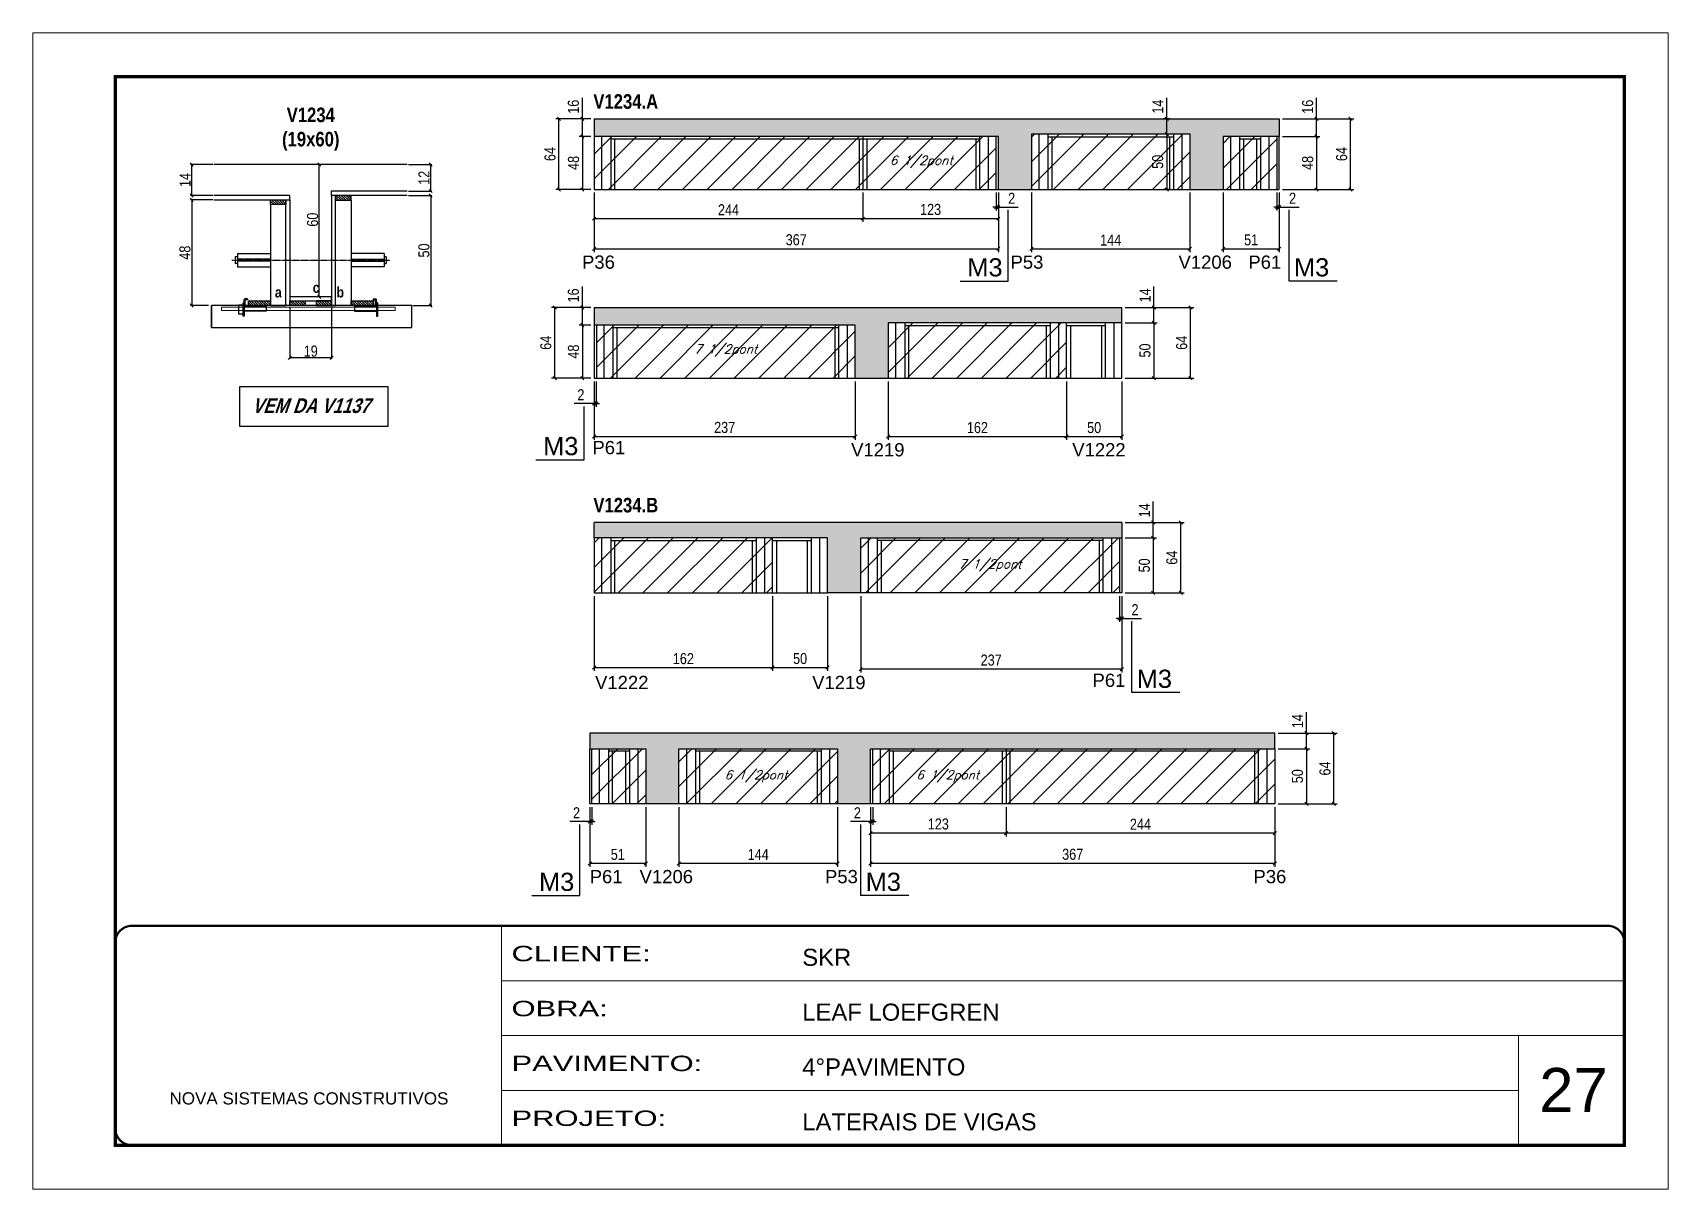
# Model space of a CAD drawing. Extents: x 3309 to 9563, y -2522 to 14608.
# Drawn here: x 6493 to 7978, y 6666 to 7716 of the extents above; entities that cross this region are included whole.
import ezdxf

# ---------------------------------------------------------------- set-up
doc = ezdxf.new("R2010")
doc.units = 0
for name, pattern in [('CONTINUO', [0]), ('DASHED', [0.75, 0.5, -0.25]), ('HIDDEN', [0.375, 0.25, -0.125])]:
    doc.linetypes.add(name, pattern=pattern)
for name, color, linetype in [('5', 5, 'Continuous'), ('barrote', 251, 'Continuous'), ('COTA', 241, 'Continuous'), ('detalhes', 4, 'Continuous'), ('NOMENCLATURA', 7, 'Continuous'), ('Painéis', 200, 'Continuous'), ('presilha', 1, 'Continuous'), ('SARR_2.2x10', 60, 'Continuous'), ('SARR_2.2x7', 40, 'Continuous'), ('SARR_3.5x7', 81, 'Continuous'), ('TENSOR', 3, 'Continuous'), ('texto', 7, 'Continuous')]:
    doc.layers.add(name, color=color, linetype=linetype)
for name, color, linetype, lineweight in [('CARIMBO', 255, 'Continuous', 9), ('CONCRETO', 251, 'Continuous', 25), ('Folhas', 255, 'Continuous', 9), ('Hachura', 251, 'Continuous', 9), ('SARRAFO DE PRESSAO', 251, 'DASHED', 9), ('SCO-___-LAJ', 2, 'Continuous', 0)]:
    doc.layers.add(name, color=color, linetype=linetype, lineweight=lineweight)
doc.styles.add('ARIAL', font='arial.ttf')
doc.styles.add('COTA TECNICA', font='techl___.ttf', dxfattribs={"height": 10})
doc.styles.add('COTA TECNICA 2X', font='techl___.ttf', dxfattribs={"height": 10})
doc.styles.add('Romans', font='romans.shx')
doc.styles.get("Standard").update_dxf_attribs({"font": 'arial.ttf'})
doc.styles.add('TECNICA', font='techb___.ttf', dxfattribs={"height": 10})
doc.styles.add('Tecnologia', font='')
doc.styles.get('Tecnologia').set_extended_font_data('Forgotten Futurist')
doc.dimstyles.new('PAINEL', dxfattribs={"dimtxt": 10, "dimasz": 3, "dimexe": 3, "dimexo": 3, "dimgap": 3, "dimtad": 1, "dimdec": 1, "dimzin": 12, "dimdsep": 46, "dimtxsty": 'COTA TECNICA', "dimblk1": 'OBLIQUE', "dimblk2": 'OBLIQUE', "dimsah": 1, "dimcen": 0.9, "dimclrd": 4, "dimclre": 4, "dimclrt": 240, "dimadec": 1, "dimazin": 3, "dimtfac": 1, "dimtdec": 1, "dimtmove": 0, "dimatfit": 3, "dimfxl": 1, "dimtolj": 1, "dimtzin": 12, "dimarcsym": 0})
doc.dimstyles.new('SECAO', dxfattribs={"dimscale": 0.333333, "dimtxt": 5, "dimasz": 9, "dimexe": 3, "dimexo": 3, "dimgap": 3, "dimtad": 1, "dimdec": 1, "dimlfac": 0.5, "dimzin": 12, "dimdsep": 46, "dimtxsty": 'COTA TECNICA 2X', "dimblk1": 'OBLIQUE', "dimblk2": 'OBLIQUE', "dimsah": 1, "dimcen": 0.9, "dimclrd": 4, "dimclre": 4, "dimclrt": 240, "dimadec": 1, "dimazin": 3, "dimtfac": 1, "dimtdec": 1, "dimtmove": 0, "dimatfit": 3, "dimfxl": 1, "dimtolj": 1, "dimtzin": 12, "dimarcsym": 0})
pattern_1 = [(135, (39961.8265, -116043.4478), (-1.122532015, -1.122532015), [])]
pattern_2 = [(50, (1619.0185, 0), (5.46554, -0.4781726), [0.5715, -6.2865]), (355, (1619.0185, 0), (-1.0573026, 5.7317054), [0.4572, -5.0292175]), (100.451445, (1619.474, -0.04), (4.4082374, 5.2535326), [0.4857003, -5.3427073]), (46.1842, (1619.0185, 1.524), (8.132371, -1.26127), [0.85725, -9.42975]), (96.63556, (1619.696, 1.419), (7.122124, 7.422784), [0.728551, -8.014068]), (351.18415, (1619.0185, 1.524), (7.122124, 7.422784), [0.685799, -7.543792]), (21, (1619.7805, 1.143), (4.5484317, -3.067956), [0.5715, -6.2865]), (326, (1619.7805, 1.143), (1.854061, 5.525639), [0.4572, -5.0292]), (71.451445, (1620.1595, 0.8873), (6.4024926, 2.457683), [0.4857003, -5.342698]), (37.5, (1619.0185, 0), (0.0926581, 2.53665117), [0, -4.96824, 0, -5.1054, 0, -5.04825]), (7.5, (1619.0185, 0), (2.0045899, 3.00541724), [0, -2.91084, 0, -4.85394, 0, -1.92405]), (327.5, (1617.3192, 0), (4.06771786, -0.1718623), [0, -1.905, 0, -5.9436, 0, -7.8867]), (317.5, (1616.5572, 0), (4.4438754, 0.7627947), [0, -2.4765, 0, -3.94716, 0, -5.6007])]
pattern_3 = [(45, (1619.018, 0), (-11.22532, 11.22532), [])]
pattern_4 = [(45, (3217.518, 3445.725), (-11.22532, 11.22532), [])]

msp = doc.modelspace()

# ---------------------------------------------------------------- texts
at = {"layer": '5', "linetype": 'Continuous'}
for s, rotation, p in [('P36', 0.00004, (6991.63, 7502.14)), ('P53', 0.00004, (7380.66, 7502.14)), ('V1206', 0.00004, (7533.2, 7502.14)), ('P61', 0.00004, (7596.62, 7502.14)), ('P61', 359.99996, (7001.07, 7333.78)), ('V1219', 359.99996, (7235.94, 7331.78)), ('V1222', 359.99996, (7436.71, 7331.78)), ('V1222', 0.00004, (7003.46, 7120.53)), ('V1219', 0.00004, (7200.57, 7120.53)), ('P61', 0.00004, (7455.13, 7122.53)), ('P61', 359.99996, (6998.58, 6944.28)), ('V1206', 359.99996, (7043.92, 6944.28)), ('P53', 359.99996, (7212.23, 6944.28)), ('P36', 359.99996, (7601.27, 6944.28))]:
    msp.add_text(s, height=12, rotation=rotation, dxfattribs=at).set_placement(p)
at = {"layer": 'CARIMBO', "style": 'ARIAL'}
msp.add_text('27', height=40, dxfattribs=at).set_placement((7860.73, 6736.55))
at = {"layer": 'detalhes', "style": 'TECNICA'}
for s, p in [('c', (6747.11, 7480.19)), ('b', (6768.79, 7476.07)), ('a', (6712.81, 7476.08))]:
    msp.add_text(s, height=9.6, dxfattribs=at).set_placement(p)
at = {"layer": 'NOMENCLATURA', "style": 'TECNICA'}
for s, p in [('V1234.A', (7001.91, 7647.4)), ('V1234.B', (7001.91, 7280.94))]:
    msp.add_text(s, height=13.2, dxfattribs=at).set_placement(p)
at = {"layer": 'NOMENCLATURA', "linetype": 'Continuous'}
for p in [(7341.41, 7495.15), (7637.99, 7495.15), (6956.29, 7332.87), (7495.27, 7121.63), (6952.57, 6937.29), (7249.16, 6937.29)]:
    msp.add_text('M3', height=16.5, dxfattribs=at).set_placement(p)
at = {"layer": 'NOMENCLATURA', "insert": (6745.32, 7648.42), "char_height": 13.2, "attachment_point": 2, "style": 'TECNICA'}
msp.add_mtext_dynamic_manual_height_columns('V1234\\P(19x60)', width=300.2766, gutter_width=1, heights=[0], dxfattribs=at)
at = {"layer": 'NOMENCLATURA', "insert": (6745.29, 7384.4), "char_height": 13.2, "width": 300.2766, "attachment_point": 2, "style": 'TECNICA'}
msp.add_mtext('{\\Q19;VEM DA V1137}', dxfattribs=at)
at = {"layer": 'texto', "color": 2, "char_height": 8, "attachment_point": 5, "style": 'Romans'}
for s, insert in [('{\\Q19;\\C256;6 1/2pont}', (7299.62, 7599.22)), ('{\\Q19;\\C256;7 1/2pont}', (7122.12, 7427.92)), ('{\\Q19;\\C256;7 1/2pont}', (7362.12, 7232.76)), ('{\\Q19;\\C256;6 1/2pont}', (7149.62, 7041.35)), ('{\\Q19;\\C256;6 1/2pont}', (7323.62, 7041.35))]:
    msp.add_mtext(s, dxfattribs=dict(at, insert=insert))

# ---------------------------------------------------------------- blocks, each defined once
blk = doc.blocks.new('9999999999')
at = {"color": 30, "linetype": 'CONTINUO'}
for p, q in [((98564.6, 34230.2), (98564.6, 34429.4)), ((98564.6, 34379.6), (99584, 34379.6)), ((98564.6, 34329.8), (99488, 34329.8)), ((99584, 34329.8), (99488, 34329.8)), ((99488, 34329.8), (99488, 34230.2)), ((98564.6, 34280), (99488, 34280))]:
    blk.add_line(p, q, dxfattribs=at)
at = {"color": 30, "linetype": 'CONTINUO', "const_width": 2}
blk.add_lwpolyline([(99584, 34230.2), (99584, 34414.4, 0.414214), (99569, 34429.4), (98229, 34429.4, 0.414214), (98214, 34414.4), (98214, 34245.2, 0.414214), (98229, 34230.2), (99584, 34230.2)], format="xyb", dxfattribs=at)
at = {"layer": 'Folhas'}
blk.add_lwpolyline([(98139, 34190.2), (99624, 34190.2), (99624, 35240.2), (98139, 35240.2)], close=True, dxfattribs=at)
at = {"layer": 'Folhas', "color": 30, "const_width": 3}
blk.add_lwpolyline([(98214, 34230.2), (99584, 34230.2), (99584, 35200.2), (98214, 35200.2)], close=True, dxfattribs=at)
at = {"color": 7, "linetype": 'Continuous', "ltscale": 5, "style": 'ARIAL'}
for s, height, p in [('SKR', 15.48, (98837.7, 34393.1)), ('LEAF LOEFGREN', 15.483, (98837.7, 34343.3)), ('4°PAVIMENTO', 15.483, (98837.7, 34293.5)), ('NOVA SISTEMAS CONSTRUTIVOS', 11.059, (98263.2, 34267.2)), ('LATERAIS DE VIGAS', 15.483, (98837.7, 34243.7))]:
    blk.add_text(s, height=height, dxfattribs=at).set_placement(p)
at = {"layer": 'Folhas', "color": 7, "style": 'Tecnologia', "width": 1.5}
for s, p in [('CLIENTE:', (98573.7, 34397.2)), ('OBRA:', (98573.7, 34347.3)), ('PAVIMENTO:', (98573.7, 34297.5)), ('PROJETO:', (98573.7, 34247.7))]:
    blk.add_text(s, height=14, dxfattribs=at).set_placement(p)
blk = doc.blocks.new('_Oblique')
at = {"color": 0, "linetype": 'ByBlock', "lineweight": -2}
blk.add_line((-0.5, -0.5), (0.5, 0.5), dxfattribs=at)
blk = doc.blocks.new('*D610')
at = {"layer": 'COTA', "color": 4, "lineweight": -2, "transparency": 16777216}
for p, q in [((6726.3, 7467.7), (6726.3, 7420.2)), ((6764.3, 7467.7), (6764.3, 7420.2)), ((6764.3, 7421.2), (6726.3, 7421.2))]:
    blk.add_line(p, q, dxfattribs=at)
at = {"layer": 'Defpoints', "color": 0, "transparency": 16777216}
for p in [(6726.3, 7468.7), (6764.3, 7468.7), (6726.3, 7421.2)]:
    blk.add_point(p, dxfattribs=at)
at = {"layer": 'COTA', "color": 4, "lineweight": -2, "transparency": 16777216, "xscale": 3, "yscale": 3, "zscale": 3, "rotation": 180}
blk.add_blockref('_Oblique', (6726.3, 7421.2), dxfattribs=at)
at = {"layer": 'COTA', "color": 4, "lineweight": -2, "transparency": 16777216, "xscale": 3, "yscale": 3, "zscale": 3}
blk.add_blockref('_Oblique', (6764.3, 7421.2), dxfattribs=at)
at = {"layer": 'COTA', "color": 240, "transparency": 16777216, "insert": (6745.3, 7427.3), "char_height": 10, "attachment_point": 5, "style": 'COTA TECNICA 2X'}
blk.add_mtext('\\A1;19', dxfattribs=at)
blk = doc.blocks.new('PRESILHA METÁLICA 1')
at = {"layer": 'presilha'}
for p, q in [((0, 13), (6, 13)), ((0, 13), (0, 0)), ((6, 0), (0, 0)), ((6, 15.5), (7.5, 15.5)), ((6, -2.5), (6, 15.5)), ((6, 13), (6, 0)), ((7.5, 10.6), (7.5, 19.9)), ((7.5, 15.5), (7.5, -2.5)), ((37.5, 4.1), (7.5, 4.1)), ((12, 21), (8.6, 21)), ((9, 11.6), (9, 18.9)), ((12, 19.5), (9.6, 19.5)), ((37.5, 11), (9.6, 11)), ((12, 21), (12, 19.5)), ((37.5, 11), (37.5, 4.1)), ((7.5, -2.5), (6, -2.5))]:
    blk.add_line(p, q, dxfattribs=at)
for centre, radius, start, end in [((8.6, 19.9), 1.14, 90, 180), ((9.6, 18.9), 0.57, 90, 180), ((9.6, 11.6), 0.57, 180, 270)]:
    blk.add_arc(centre, radius, start, end, dxfattribs=at)
blk = doc.blocks.new('PRESILHA METÁLICA 2')
at = {"layer": 'presilha'}
for p, q in [((-5.2, 23.5), (-5.2, 22)), ((-5.2, 23.5), (-1.9, 23.5)), ((-0.8, 14.6), (-0.8, 22.4)), ((-30.8, 13.5), (-30.8, 6.6)), ((-30.8, 13.5), (-2.8, 13.5)), ((-30.8, 6.6), (-0.8, 6.6)), ((-5.2, 22), (-2.8, 22)), ((-2.2, 14.1), (-2.2, 21.4)), ((0.8, 18), (-0.8, 18)), ((-0.8, 18), (-0.8, 0)), ((-0.8, 0), (0.8, 0)), ((0.8, 0), (0.8, 18))]:
    blk.add_line(p, q, dxfattribs=at)
for centre, radius, start, end in [((-1.9, 22.4), 1.14, 0, 90), ((-2.8, 21.4), 0.57, 0, 90), ((-2.8, 14.1), 0.57, 270, 0)]:
    blk.add_arc(centre, radius, start, end, dxfattribs=at)
blk = doc.blocks.new('*D611')
at = {"layer": 'COTA', "color": 4, "lineweight": -2, "transparency": 16777216}
for p, q in [((6656.6, 7564.7), (6636.2, 7564.7)), ((6637.2, 7564.7), (6637.2, 7468.7)), ((6652.5, 7468.7), (6636.2, 7468.7))]:
    blk.add_line(p, q, dxfattribs=at)
at = {"layer": 'Defpoints', "color": 0, "transparency": 16777216}
for p in [(6657.6, 7564.7), (6637.2, 7468.7), (6653.5, 7468.7)]:
    blk.add_point(p, dxfattribs=at)
at = {"layer": 'COTA', "color": 4, "lineweight": -2, "transparency": 16777216, "xscale": 3, "yscale": 3, "zscale": 3}
for p, rotation in [((6637.2, 7564.7), 90), ((6637.2, 7468.7), 270)]:
    blk.add_blockref('_Oblique', p, dxfattribs=dict(at, rotation=rotation))
at = {"layer": 'COTA', "color": 240, "transparency": 16777216, "insert": (6631.1, 7516.7), "char_height": 10, "attachment_point": 5, "rotation": 90, "style": 'COTA TECNICA 2X'}
blk.add_mtext('\\A1;48', dxfattribs=at)
blk = doc.blocks.new('*D612')
at = {"layer": 'COTA', "color": 4, "lineweight": -2, "transparency": 16777216}
for p, q in [((6834, 7568.7), (6855.2, 7568.7)), ((6854.2, 7568.7), (6854.2, 7468.7)), ((6838.1, 7468.7), (6855.2, 7468.7))]:
    blk.add_line(p, q, dxfattribs=at)
at = {"layer": 'Defpoints', "color": 0, "transparency": 16777216}
for p in [(6833, 7568.7), (6837.1, 7468.7), (6854.2, 7468.7)]:
    blk.add_point(p, dxfattribs=at)
at = {"layer": 'COTA', "color": 4, "lineweight": -2, "transparency": 16777216, "xscale": 3, "yscale": 3, "zscale": 3}
for p, rotation in [((6854.2, 7568.7), 90), ((6854.2, 7468.7), 270)]:
    blk.add_blockref('_Oblique', p, dxfattribs=dict(at, rotation=rotation))
at = {"layer": 'COTA', "color": 240, "transparency": 16777216, "insert": (6848.1, 7518.7), "char_height": 10, "attachment_point": 5, "rotation": 90, "style": 'COTA TECNICA 2X'}
blk.add_mtext('\\A1;50', dxfattribs=at)
blk = doc.blocks.new('*D613')
at = {"layer": 'COTA', "color": 4, "lineweight": -2, "transparency": 16777216}
for p, q in [((6763.3, 7596.7), (6752.1, 7596.7)), ((6753.1, 7476.7), (6753.1, 7596.7)), ((6763.3, 7476.7), (6752.1, 7476.7))]:
    blk.add_line(p, q, dxfattribs=at)
at = {"layer": 'Defpoints', "color": 0, "transparency": 16777216}
for p in [(6753.1, 7596.7), (6764.3, 7596.7), (6764.3, 7476.7)]:
    blk.add_point(p, dxfattribs=at)
at = {"layer": 'COTA', "color": 4, "lineweight": -2, "transparency": 16777216, "xscale": 3, "yscale": 3, "zscale": 3}
for p, rotation in [((6753.1, 7596.7), 90), ((6753.1, 7476.7), 270)]:
    blk.add_blockref('_Oblique', p, dxfattribs=dict(at, rotation=rotation))
at = {"layer": 'COTA', "color": 240, "transparency": 16777216, "insert": (6747, 7546.7), "char_height": 10, "attachment_point": 5, "rotation": 90, "style": 'COTA TECNICA 2X'}
blk.add_mtext('\\A1;60', dxfattribs=at)
blk = doc.blocks.new('*D614')
at = {"layer": 'COTA', "color": 4, "lineweight": -2, "transparency": 16777216}
for p, q in [((6834, 7596.7), (6855.2, 7596.7)), ((6854.2, 7572.7), (6854.2, 7596.7)), ((6834, 7572.7), (6855.2, 7572.7))]:
    blk.add_line(p, q, dxfattribs=at)
at = {"layer": 'Defpoints', "color": 0, "transparency": 16777216}
for p in [(6833, 7596.7), (6854.2, 7596.7), (6833, 7572.7)]:
    blk.add_point(p, dxfattribs=at)
at = {"layer": 'COTA', "color": 4, "lineweight": -2, "transparency": 16777216, "xscale": 3, "yscale": 3, "zscale": 3}
for p, rotation in [((6854.2, 7596.7), 90), ((6854.2, 7572.7), 270)]:
    blk.add_blockref('_Oblique', p, dxfattribs=dict(at, rotation=rotation))
at = {"layer": 'COTA', "color": 240, "transparency": 16777216, "insert": (6848.1, 7584.7), "char_height": 10, "attachment_point": 5, "rotation": 90, "style": 'COTA TECNICA 2X'}
blk.add_mtext('\\A1;12', dxfattribs=at)
blk = doc.blocks.new('*D615')
at = {"layer": 'COTA', "color": 4, "lineweight": -2, "transparency": 16777216}
for p, q in [((6656.6, 7596.7), (6636.2, 7596.7)), ((6637.2, 7568.7), (6637.2, 7596.7)), ((6656.6, 7568.7), (6636.2, 7568.7))]:
    blk.add_line(p, q, dxfattribs=at)
at = {"layer": 'Defpoints', "color": 0, "transparency": 16777216}
for p in [(6637.2, 7596.7), (6657.6, 7596.7), (6657.6, 7568.7)]:
    blk.add_point(p, dxfattribs=at)
at = {"layer": 'COTA', "color": 4, "lineweight": -2, "transparency": 16777216, "xscale": 3, "yscale": 3, "zscale": 3}
for p, rotation in [((6637.2, 7596.7), 90), ((6637.2, 7568.7), 270)]:
    blk.add_blockref('_Oblique', p, dxfattribs=dict(at, rotation=rotation))
at = {"layer": 'COTA', "color": 240, "transparency": 16777216, "insert": (6631.2, 7582.7), "char_height": 10, "attachment_point": 5, "rotation": 90, "style": 'COTA TECNICA 2X'}
blk.add_mtext('\\A1;14', dxfattribs=at)
blk = doc.blocks.new('*D616')
at = {"layer": 'COTA', "color": 4, "lineweight": -2, "transparency": 16777216}
for p, q in [((7002.6, 7571.2), (7002.6, 7517.2)), ((7369.6, 7571.2), (7369.6, 7517.2)), ((7002.6, 7520.2), (7369.6, 7520.2))]:
    blk.add_line(p, q, dxfattribs=at)
at = {"layer": 'Defpoints', "color": 0, "transparency": 16777216}
for p in [(7002.6, 7574.2), (7369.6, 7574.2), (7369.6, 7520.2)]:
    blk.add_point(p, dxfattribs=at)
at = {"layer": 'COTA', "color": 4, "lineweight": -2, "transparency": 16777216, "xscale": 3, "yscale": 3, "zscale": 3, "rotation": 180}
blk.add_blockref('_Oblique', (7002.6, 7520.2), dxfattribs=at)
at = {"layer": 'COTA', "color": 4, "lineweight": -2, "transparency": 16777216, "xscale": 3, "yscale": 3, "zscale": 3}
blk.add_blockref('_Oblique', (7369.6, 7520.2), dxfattribs=at)
at = {"layer": 'COTA', "color": 240, "transparency": 16777216, "insert": (7186.1, 7528.4), "char_height": 10, "attachment_point": 5, "style": 'COTA TECNICA'}
blk.add_mtext('\\A1;367', dxfattribs=at)
blk = doc.blocks.new('*D617')
at = {"layer": 'COTA', "color": 4, "lineweight": -2, "transparency": 16777216}
for p, q in [((7367.6, 7571.2), (7367.6, 7555.1)), ((7369.6, 7571.2), (7369.6, 7555.1)), ((7367.6, 7558.1), (7364.6, 7558.1)), ((7367.6, 7558.1), (7369.6, 7558.1)), ((7369.6, 7558.1), (7387.7, 7558.1))]:
    blk.add_line(p, q, dxfattribs=at)
at = {"layer": 'Defpoints', "color": 0, "transparency": 16777216}
for p in [(7367.6, 7574.2), (7369.6, 7574.2), (7369.6, 7558.1)]:
    blk.add_point(p, dxfattribs=at)
at = {"layer": 'COTA', "color": 4, "lineweight": -2, "transparency": 16777216, "xscale": 3, "yscale": 3, "zscale": 3}
blk.add_blockref('_Oblique', (7367.6, 7558.1), dxfattribs=at)
at = {"layer": 'COTA', "color": 4, "lineweight": -2, "transparency": 16777216, "xscale": 3, "yscale": 3, "zscale": 3, "rotation": 180}
blk.add_blockref('_Oblique', (7369.6, 7558.1), dxfattribs=at)
at = {"layer": 'COTA', "color": 240, "transparency": 16777216, "insert": (7381.7, 7566.1), "char_height": 10, "attachment_point": 5, "style": 'COTA TECNICA'}
blk.add_mtext('\\A1;2', dxfattribs=at)
blk = doc.blocks.new('*D618')
at = {"layer": 'COTA', "color": 4, "lineweight": -2, "transparency": 16777216}
for p, q in [((7002.6, 7571.2), (7002.6, 7544.6)), ((7246.6, 7571.2), (7246.6, 7544.6)), ((7002.6, 7547.6), (7246.6, 7547.6))]:
    blk.add_line(p, q, dxfattribs=at)
at = {"layer": 'Defpoints', "color": 0, "transparency": 16777216}
for p in [(7002.6, 7574.2), (7246.6, 7574.2), (7246.6, 7547.6)]:
    blk.add_point(p, dxfattribs=at)
at = {"layer": 'COTA', "color": 4, "lineweight": -2, "transparency": 16777216, "xscale": 3, "yscale": 3, "zscale": 3, "rotation": 180}
blk.add_blockref('_Oblique', (7002.6, 7547.6), dxfattribs=at)
at = {"layer": 'COTA', "color": 4, "lineweight": -2, "transparency": 16777216, "xscale": 3, "yscale": 3, "zscale": 3}
blk.add_blockref('_Oblique', (7246.6, 7547.6), dxfattribs=at)
at = {"layer": 'COTA', "color": 240, "transparency": 16777216, "insert": (7124.6, 7555.7), "char_height": 10, "attachment_point": 5, "style": 'COTA TECNICA'}
blk.add_mtext('\\A1;244', dxfattribs=at)
blk = doc.blocks.new('*D619')
at = {"layer": 'COTA', "color": 4, "lineweight": -2, "transparency": 16777216}
for p, q in [((7246.6, 7571.2), (7246.6, 7544.6)), ((7369.6, 7571.2), (7369.6, 7544.6)), ((7246.6, 7547.6), (7369.6, 7547.6))]:
    blk.add_line(p, q, dxfattribs=at)
at = {"layer": 'Defpoints', "color": 0, "transparency": 16777216}
for p in [(7246.6, 7574.2), (7369.6, 7574.2), (7369.6, 7547.6)]:
    blk.add_point(p, dxfattribs=at)
at = {"layer": 'COTA', "color": 4, "lineweight": -2, "transparency": 16777216, "xscale": 3, "yscale": 3, "zscale": 3, "rotation": 180}
blk.add_blockref('_Oblique', (7246.6, 7547.6), dxfattribs=at)
at = {"layer": 'COTA', "color": 4, "lineweight": -2, "transparency": 16777216, "xscale": 3, "yscale": 3, "zscale": 3}
blk.add_blockref('_Oblique', (7369.6, 7547.6), dxfattribs=at)
at = {"layer": 'COTA', "color": 240, "transparency": 16777216, "insert": (7308.1, 7555.9), "char_height": 10, "attachment_point": 5, "style": 'COTA TECNICA'}
blk.add_mtext('\\A1;123', dxfattribs=at)
blk = doc.blocks.new('*D627')
at = {"layer": 'COTA', "color": 4, "lineweight": -2, "transparency": 16777216}
for p, q in [((7399.6, 7571.2), (7399.6, 7517.2)), ((7543.6, 7571.2), (7543.6, 7517.2)), ((7399.6, 7520.2), (7543.6, 7520.2))]:
    blk.add_line(p, q, dxfattribs=at)
at = {"layer": 'Defpoints', "color": 0, "transparency": 16777216}
for p in [(7399.6, 7574.2), (7543.6, 7574.2), (7543.6, 7520.2)]:
    blk.add_point(p, dxfattribs=at)
at = {"layer": 'COTA', "color": 4, "lineweight": -2, "transparency": 16777216, "xscale": 3, "yscale": 3, "zscale": 3, "rotation": 180}
blk.add_blockref('_Oblique', (7399.6, 7520.2), dxfattribs=at)
at = {"layer": 'COTA', "color": 4, "lineweight": -2, "transparency": 16777216, "xscale": 3, "yscale": 3, "zscale": 3}
blk.add_blockref('_Oblique', (7543.6, 7520.2), dxfattribs=at)
at = {"layer": 'COTA', "color": 240, "transparency": 16777216, "insert": (7471.6, 7528.2), "char_height": 10, "attachment_point": 5, "style": 'COTA TECNICA'}
blk.add_mtext('\\A1;144', dxfattribs=at)
blk = doc.blocks.new('*D628')
at = {"layer": 'COTA', "color": 4, "lineweight": -2, "transparency": 16777216}
for p, q in [((7573.6, 7571.2), (7573.6, 7517.2)), ((7624.6, 7571.2), (7624.6, 7517.2)), ((7573.6, 7520.2), (7624.6, 7520.2))]:
    blk.add_line(p, q, dxfattribs=at)
at = {"layer": 'Defpoints', "color": 0, "transparency": 16777216}
for p in [(7573.6, 7574.2), (7624.6, 7574.2), (7624.6, 7520.2)]:
    blk.add_point(p, dxfattribs=at)
at = {"layer": 'COTA', "color": 4, "lineweight": -2, "transparency": 16777216, "xscale": 3, "yscale": 3, "zscale": 3, "rotation": 180}
blk.add_blockref('_Oblique', (7573.6, 7520.2), dxfattribs=at)
at = {"layer": 'COTA', "color": 4, "lineweight": -2, "transparency": 16777216, "xscale": 3, "yscale": 3, "zscale": 3}
blk.add_blockref('_Oblique', (7624.6, 7520.2), dxfattribs=at)
at = {"layer": 'COTA', "color": 240, "transparency": 16777216, "insert": (7599.1, 7528.3), "char_height": 10, "attachment_point": 5, "style": 'COTA TECNICA'}
blk.add_mtext('\\A1;51', dxfattribs=at)
blk = doc.blocks.new('*D629')
at = {"layer": 'COTA', "color": 4, "lineweight": -2, "transparency": 16777216}
for p, q in [((7622.6, 7571.2), (7622.6, 7555.1)), ((7624.6, 7571.2), (7624.6, 7555.1)), ((7622.6, 7558.1), (7619.6, 7558.1)), ((7622.6, 7558.1), (7624.6, 7558.1)), ((7624.6, 7558.1), (7642.7, 7558.1))]:
    blk.add_line(p, q, dxfattribs=at)
at = {"layer": 'Defpoints', "color": 0, "transparency": 16777216}
for p in [(7622.6, 7574.2), (7624.6, 7574.2), (7624.6, 7558.1)]:
    blk.add_point(p, dxfattribs=at)
at = {"layer": 'COTA', "color": 4, "lineweight": -2, "transparency": 16777216, "xscale": 3, "yscale": 3, "zscale": 3}
blk.add_blockref('_Oblique', (7622.6, 7558.1), dxfattribs=at)
at = {"layer": 'COTA', "color": 4, "lineweight": -2, "transparency": 16777216, "xscale": 3, "yscale": 3, "zscale": 3, "rotation": 180}
blk.add_blockref('_Oblique', (7624.6, 7558.1), dxfattribs=at)
at = {"layer": 'COTA', "color": 240, "transparency": 16777216, "insert": (7636.7, 7566.1), "char_height": 10, "attachment_point": 5, "style": 'COTA TECNICA'}
blk.add_mtext('\\A1;2', dxfattribs=at)
blk = doc.blocks.new('*D630')
at = {"layer": 'COTA', "color": 4, "lineweight": -2, "transparency": 16777216}
for p, q in [((7627.6, 7622.2), (7661.6, 7622.2)), ((7658.6, 7622.2), (7658.6, 7574.2)), ((7627.6, 7574.2), (7661.6, 7574.2))]:
    blk.add_line(p, q, dxfattribs=at)
at = {"layer": 'Defpoints', "color": 0, "transparency": 16777216}
for p in [(7624.6, 7622.2), (7624.6, 7574.2), (7658.6, 7574.2)]:
    blk.add_point(p, dxfattribs=at)
at = {"layer": 'COTA', "color": 4, "lineweight": -2, "transparency": 16777216, "xscale": 3, "yscale": 3, "zscale": 3}
for p, rotation in [((7658.6, 7622.2), 90), ((7658.6, 7574.2), 270)]:
    blk.add_blockref('_Oblique', p, dxfattribs=dict(at, rotation=rotation))
at = {"layer": 'COTA', "color": 240, "transparency": 16777216, "insert": (7650.5, 7598.2), "char_height": 10, "attachment_point": 5, "rotation": 90, "style": 'COTA TECNICA'}
blk.add_mtext('\\A1;48', dxfattribs=at)
blk = doc.blocks.new('*D631')
at = {"layer": 'COTA', "color": 4, "lineweight": -2, "transparency": 16777216}
for p, q in [((7658.6, 7638.2), (7658.6, 7657.2)), ((7627.6, 7638.2), (7661.6, 7638.2)), ((7658.6, 7622.2), (7658.6, 7638.2)), ((7627.6, 7622.2), (7661.6, 7622.2))]:
    blk.add_line(p, q, dxfattribs=at)
at = {"layer": 'Defpoints', "color": 0, "transparency": 16777216}
for p in [(7624.6, 7638.2), (7658.6, 7638.2), (7624.6, 7622.2)]:
    blk.add_point(p, dxfattribs=at)
at = {"layer": 'COTA', "color": 4, "lineweight": -2, "transparency": 16777216, "xscale": 3, "yscale": 3, "zscale": 3}
for p, rotation in [((7658.6, 7638.2), 90), ((7658.6, 7622.2), 270)]:
    blk.add_blockref('_Oblique', p, dxfattribs=dict(at, rotation=rotation))
at = {"layer": 'COTA', "color": 240, "transparency": 16777216, "insert": (7650.5, 7649.2), "char_height": 10, "attachment_point": 5, "rotation": 90, "style": 'COTA TECNICA'}
blk.add_mtext('\\A1;16', dxfattribs=at)
blk = doc.blocks.new('*D632')
at = {"layer": 'COTA', "color": 4, "lineweight": -2, "transparency": 16777216}
for p, q in [((7627.6, 7638.2), (7692.4, 7638.2)), ((7689.4, 7574.2), (7689.4, 7638.2)), ((7627.6, 7574.2), (7692.4, 7574.2))]:
    blk.add_line(p, q, dxfattribs=at)
at = {"layer": 'Defpoints', "color": 0, "transparency": 16777216}
for p in [(7624.6, 7638.2), (7689.4, 7638.2), (7624.6, 7574.2)]:
    blk.add_point(p, dxfattribs=at)
at = {"layer": 'COTA', "color": 4, "lineweight": -2, "transparency": 16777216, "xscale": 3, "yscale": 3, "zscale": 3}
for p, rotation in [((7689.4, 7638.2), 90), ((7689.4, 7574.2), 270)]:
    blk.add_blockref('_Oblique', p, dxfattribs=dict(at, rotation=rotation))
at = {"layer": 'COTA', "color": 240, "transparency": 16777216, "insert": (7681.3, 7606.2), "char_height": 10, "attachment_point": 5, "rotation": 90, "style": 'COTA TECNICA'}
blk.add_mtext('\\A1;64', dxfattribs=at)
blk = doc.blocks.new('*D633')
at = {"layer": 'COTA', "color": 4, "lineweight": -2, "transparency": 16777216}
for p, q in [((7525.6, 7624.2), (7519.5, 7624.2)), ((7522.5, 7624.2), (7522.5, 7574.2)), ((7525.6, 7574.2), (7519.5, 7574.2))]:
    blk.add_line(p, q, dxfattribs=at)
at = {"layer": 'Defpoints', "color": 0, "transparency": 16777216}
for p in [(7528.6, 7624.2), (7522.5, 7574.2), (7528.6, 7574.2)]:
    blk.add_point(p, dxfattribs=at)
at = {"layer": 'COTA', "color": 4, "lineweight": -2, "transparency": 16777216, "xscale": 3, "yscale": 3, "zscale": 3}
for p, rotation in [((7522.5, 7624.2), 90), ((7522.5, 7574.2), 270)]:
    blk.add_blockref('_Oblique', p, dxfattribs=dict(at, rotation=rotation))
at = {"layer": 'COTA', "color": 240, "transparency": 16777216, "insert": (7514.3, 7599.2), "char_height": 10, "attachment_point": 5, "rotation": 90, "style": 'COTA TECNICA'}
blk.add_mtext('\\A1;50', dxfattribs=at)
blk = doc.blocks.new('*D634')
at = {"layer": 'COTA', "color": 4, "lineweight": -2, "transparency": 16777216}
for p, q in [((7522.5, 7638.2), (7522.5, 7657.3)), ((7525.6, 7638.2), (7519.5, 7638.2)), ((7522.5, 7624.2), (7522.5, 7638.2)), ((7525.6, 7624.2), (7519.5, 7624.2))]:
    blk.add_line(p, q, dxfattribs=at)
at = {"layer": 'Defpoints', "color": 0, "transparency": 16777216}
for p in [(7522.5, 7638.2), (7528.6, 7638.2), (7528.6, 7624.2)]:
    blk.add_point(p, dxfattribs=at)
at = {"layer": 'COTA', "color": 4, "lineweight": -2, "transparency": 16777216, "xscale": 3, "yscale": 3, "zscale": 3}
for p, rotation in [((7522.5, 7638.2), 90), ((7522.5, 7624.2), 270)]:
    blk.add_blockref('_Oblique', p, dxfattribs=dict(at, rotation=rotation))
at = {"layer": 'COTA', "color": 240, "transparency": 16777216, "insert": (7514.4, 7649.3), "char_height": 10, "attachment_point": 5, "rotation": 90, "style": 'COTA TECNICA'}
blk.add_mtext('\\A1;14', dxfattribs=at)
blk = doc.blocks.new('*D635')
at = {"layer": 'COTA', "color": 4, "lineweight": -2, "transparency": 16777216}
for p, q in [((6991.9, 7638.2), (6991.9, 7657.2)), ((6999.6, 7638.2), (6988.9, 7638.2)), ((6991.9, 7622.2), (6991.9, 7638.2)), ((6999.6, 7622.2), (6988.9, 7622.2))]:
    blk.add_line(p, q, dxfattribs=at)
at = {"layer": 'Defpoints', "color": 0, "transparency": 16777216}
for p in [(6991.9, 7638.2), (7002.6, 7638.2), (7002.6, 7622.2)]:
    blk.add_point(p, dxfattribs=at)
at = {"layer": 'COTA', "color": 4, "lineweight": -2, "transparency": 16777216, "xscale": 3, "yscale": 3, "zscale": 3}
for p, rotation in [((6991.9, 7638.2), 90), ((6991.9, 7622.2), 270)]:
    blk.add_blockref('_Oblique', p, dxfattribs=dict(at, rotation=rotation))
at = {"layer": 'COTA', "color": 240, "transparency": 16777216, "insert": (6983.8, 7649.2), "char_height": 10, "attachment_point": 5, "rotation": 90, "style": 'COTA TECNICA'}
blk.add_mtext('\\A1;16', dxfattribs=at)
blk = doc.blocks.new('*D636')
at = {"layer": 'COTA', "color": 4, "lineweight": -2, "transparency": 16777216}
for p, q in [((7269.6, 7399.9), (7269.6, 7346.8)), ((7431.6, 7399.9), (7431.6, 7346.8)), ((7269.6, 7349.8), (7431.6, 7349.8))]:
    blk.add_line(p, q, dxfattribs=at)
at = {"layer": 'Defpoints', "color": 0, "transparency": 16777216}
for p in [(7269.6, 7402.9), (7431.6, 7402.9), (7431.6, 7349.8)]:
    blk.add_point(p, dxfattribs=at)
at = {"layer": 'COTA', "color": 4, "lineweight": -2, "transparency": 16777216, "xscale": 3, "yscale": 3, "zscale": 3, "rotation": 180}
blk.add_blockref('_Oblique', (7269.6, 7349.8), dxfattribs=at)
at = {"layer": 'COTA', "color": 4, "lineweight": -2, "transparency": 16777216, "xscale": 3, "yscale": 3, "zscale": 3}
blk.add_blockref('_Oblique', (7431.6, 7349.8), dxfattribs=at)
at = {"layer": 'COTA', "color": 240, "transparency": 16777216, "insert": (7350.6, 7357.9), "char_height": 10, "attachment_point": 5, "style": 'COTA TECNICA'}
blk.add_mtext('\\A1;162', dxfattribs=at)
blk = doc.blocks.new('*D620')
at = {"layer": 'COTA', "color": 4, "lineweight": -2, "transparency": 16777216}
for p, q in [((7253.6, 7013.4), (7253.6, 6959.3)), ((7620.6, 7013.4), (7620.6, 6959.3)), ((7620.6, 6962.3), (7253.6, 6962.3))]:
    blk.add_line(p, q, dxfattribs=at)
at = {"layer": 'Defpoints', "color": 0, "transparency": 16777216}
for p in [(7253.6, 7016.4), (7620.6, 7016.4), (7253.6, 6962.3)]:
    blk.add_point(p, dxfattribs=at)
at = {"layer": 'COTA', "color": 4, "lineweight": -2, "transparency": 16777216, "xscale": 3, "yscale": 3, "zscale": 3, "rotation": 180}
blk.add_blockref('_Oblique', (7253.6, 6962.3), dxfattribs=at)
at = {"layer": 'COTA', "color": 4, "lineweight": -2, "transparency": 16777216, "xscale": 3, "yscale": 3, "zscale": 3}
blk.add_blockref('_Oblique', (7620.6, 6962.3), dxfattribs=at)
at = {"layer": 'COTA', "color": 240, "transparency": 16777216, "insert": (7437.1, 6970.5), "char_height": 10, "attachment_point": 5, "style": 'COTA TECNICA'}
blk.add_mtext('\\A1;367', dxfattribs=at)
blk = doc.blocks.new('*D621')
at = {"layer": 'COTA', "color": 4, "lineweight": -2, "transparency": 16777216}
for p, q in [((7253.6, 7013.4), (7253.6, 6997.2)), ((7255.6, 7013.4), (7255.6, 6997.2)), ((7253.6, 7000.2), (7235.5, 7000.2)), ((7255.6, 7000.2), (7253.6, 7000.2)), ((7255.6, 7000.2), (7258.6, 7000.2))]:
    blk.add_line(p, q, dxfattribs=at)
at = {"layer": 'Defpoints', "color": 0, "transparency": 16777216}
for p in [(7253.6, 7016.4), (7255.6, 7016.4), (7253.6, 7000.2)]:
    blk.add_point(p, dxfattribs=at)
at = {"layer": 'COTA', "color": 4, "lineweight": -2, "transparency": 16777216, "xscale": 3, "yscale": 3, "zscale": 3}
blk.add_blockref('_Oblique', (7253.6, 7000.2), dxfattribs=at)
at = {"layer": 'COTA', "color": 4, "lineweight": -2, "transparency": 16777216, "xscale": 3, "yscale": 3, "zscale": 3, "rotation": 180}
blk.add_blockref('_Oblique', (7255.6, 7000.2), dxfattribs=at)
at = {"layer": 'COTA', "color": 240, "transparency": 16777216, "insert": (7241.6, 7008.2), "char_height": 10, "attachment_point": 5, "style": 'COTA TECNICA'}
blk.add_mtext('\\A1;2', dxfattribs=at)
blk = doc.blocks.new('*D622')
at = {"layer": 'COTA', "color": 4, "lineweight": -2, "transparency": 16777216}
for p, q in [((7376.6, 7013.4), (7376.6, 6986.8)), ((7620.6, 7013.4), (7620.6, 6986.8)), ((7620.6, 6989.8), (7376.6, 6989.8))]:
    blk.add_line(p, q, dxfattribs=at)
at = {"layer": 'Defpoints', "color": 0, "transparency": 16777216}
for p in [(7376.6, 7016.4), (7620.6, 7016.4), (7376.6, 6989.8)]:
    blk.add_point(p, dxfattribs=at)
at = {"layer": 'COTA', "color": 4, "lineweight": -2, "transparency": 16777216, "xscale": 3, "yscale": 3, "zscale": 3, "rotation": 180}
blk.add_blockref('_Oblique', (7376.6, 6989.8), dxfattribs=at)
at = {"layer": 'COTA', "color": 4, "lineweight": -2, "transparency": 16777216, "xscale": 3, "yscale": 3, "zscale": 3}
blk.add_blockref('_Oblique', (7620.6, 6989.8), dxfattribs=at)
at = {"layer": 'COTA', "color": 240, "transparency": 16777216, "insert": (7498.6, 6997.8), "char_height": 10, "attachment_point": 5, "style": 'COTA TECNICA'}
blk.add_mtext('\\A1;244', dxfattribs=at)
blk = doc.blocks.new('*D623')
at = {"layer": 'COTA', "color": 4, "lineweight": -2, "transparency": 16777216}
for p, q in [((7253.6, 7013.4), (7253.6, 6986.8)), ((7376.6, 7013.4), (7376.6, 6986.8)), ((7376.6, 6989.8), (7253.6, 6989.8))]:
    blk.add_line(p, q, dxfattribs=at)
at = {"layer": 'Defpoints', "color": 0, "transparency": 16777216}
for p in [(7253.6, 7016.4), (7376.6, 7016.4), (7253.6, 6989.8)]:
    blk.add_point(p, dxfattribs=at)
at = {"layer": 'COTA', "color": 4, "lineweight": -2, "transparency": 16777216, "xscale": 3, "yscale": 3, "zscale": 3, "rotation": 180}
blk.add_blockref('_Oblique', (7253.6, 6989.8), dxfattribs=at)
at = {"layer": 'COTA', "color": 4, "lineweight": -2, "transparency": 16777216, "xscale": 3, "yscale": 3, "zscale": 3}
blk.add_blockref('_Oblique', (7376.6, 6989.8), dxfattribs=at)
at = {"layer": 'COTA', "color": 240, "transparency": 16777216, "insert": (7315.1, 6998), "char_height": 10, "attachment_point": 5, "style": 'COTA TECNICA'}
blk.add_mtext('\\A1;123', dxfattribs=at)
blk = doc.blocks.new('*D624')
at = {"layer": 'COTA', "color": 4, "lineweight": -2, "transparency": 16777216}
for p, q in [((7079.6, 7013.4), (7079.6, 6959.3)), ((7223.6, 7013.4), (7223.6, 6959.3)), ((7223.6, 6962.3), (7079.6, 6962.3))]:
    blk.add_line(p, q, dxfattribs=at)
at = {"layer": 'Defpoints', "color": 0, "transparency": 16777216}
for p in [(7079.6, 7016.4), (7223.6, 7016.4), (7079.6, 6962.3)]:
    blk.add_point(p, dxfattribs=at)
at = {"layer": 'COTA', "color": 4, "lineweight": -2, "transparency": 16777216, "xscale": 3, "yscale": 3, "zscale": 3, "rotation": 180}
blk.add_blockref('_Oblique', (7079.6, 6962.3), dxfattribs=at)
at = {"layer": 'COTA', "color": 4, "lineweight": -2, "transparency": 16777216, "xscale": 3, "yscale": 3, "zscale": 3}
blk.add_blockref('_Oblique', (7223.6, 6962.3), dxfattribs=at)
at = {"layer": 'COTA', "color": 240, "transparency": 16777216, "insert": (7151.6, 6970.4), "char_height": 10, "attachment_point": 5, "style": 'COTA TECNICA'}
blk.add_mtext('\\A1;144', dxfattribs=at)
blk = doc.blocks.new('*D625')
at = {"layer": 'COTA', "color": 4, "lineweight": -2, "transparency": 16777216}
for p, q in [((6998.6, 7013.4), (6998.6, 6959.3)), ((7049.6, 7013.4), (7049.6, 6959.3)), ((7049.6, 6962.3), (6998.6, 6962.3))]:
    blk.add_line(p, q, dxfattribs=at)
at = {"layer": 'Defpoints', "color": 0, "transparency": 16777216}
for p in [(6998.6, 7016.4), (7049.6, 7016.4), (6998.6, 6962.3)]:
    blk.add_point(p, dxfattribs=at)
at = {"layer": 'COTA', "color": 4, "lineweight": -2, "transparency": 16777216, "xscale": 3, "yscale": 3, "zscale": 3, "rotation": 180}
blk.add_blockref('_Oblique', (6998.6, 6962.3), dxfattribs=at)
at = {"layer": 'COTA', "color": 4, "lineweight": -2, "transparency": 16777216, "xscale": 3, "yscale": 3, "zscale": 3}
blk.add_blockref('_Oblique', (7049.6, 6962.3), dxfattribs=at)
at = {"layer": 'COTA', "color": 240, "transparency": 16777216, "insert": (7024.1, 6970.4), "char_height": 10, "attachment_point": 5, "style": 'COTA TECNICA'}
blk.add_mtext('\\A1;51', dxfattribs=at)
blk = doc.blocks.new('*D626')
at = {"layer": 'COTA', "color": 4, "lineweight": -2, "transparency": 16777216}
for p, q in [((6998.6, 7013.4), (6998.6, 6997.2)), ((7000.6, 7013.4), (7000.6, 6997.2)), ((6998.6, 7000.2), (6980.5, 7000.2)), ((7000.6, 7000.2), (6998.6, 7000.2)), ((7000.6, 7000.2), (7003.6, 7000.2))]:
    blk.add_line(p, q, dxfattribs=at)
at = {"layer": 'Defpoints', "color": 0, "transparency": 16777216}
for p in [(6998.6, 7016.4), (7000.6, 7016.4), (6998.6, 7000.2)]:
    blk.add_point(p, dxfattribs=at)
at = {"layer": 'COTA', "color": 4, "lineweight": -2, "transparency": 16777216, "xscale": 3, "yscale": 3, "zscale": 3}
blk.add_blockref('_Oblique', (6998.6, 7000.2), dxfattribs=at)
at = {"layer": 'COTA', "color": 4, "lineweight": -2, "transparency": 16777216, "xscale": 3, "yscale": 3, "zscale": 3, "rotation": 180}
blk.add_blockref('_Oblique', (7000.6, 7000.2), dxfattribs=at)
at = {"layer": 'COTA', "color": 240, "transparency": 16777216, "insert": (6986.6, 7008.2), "char_height": 10, "attachment_point": 5, "style": 'COTA TECNICA'}
blk.add_mtext('\\A1;2', dxfattribs=at)
blk = doc.blocks.new('*D1024')
at = {"layer": 'COTA', "color": 4, "lineweight": -2, "transparency": 16777216}
for p, q in [((6999.6, 7622.2), (6988.9, 7622.2)), ((6991.9, 7622.2), (6991.9, 7574.2)), ((6999.6, 7574.2), (6988.9, 7574.2))]:
    blk.add_line(p, q, dxfattribs=at)
at = {"layer": 'Defpoints', "color": 0, "transparency": 16777216}
for p in [(7002.6, 7622.2), (6991.9, 7574.2), (7002.6, 7574.2)]:
    blk.add_point(p, dxfattribs=at)
at = {"layer": 'COTA', "color": 4, "lineweight": -2, "transparency": 16777216, "xscale": 3, "yscale": 3, "zscale": 3}
for p, rotation in [((6991.9, 7622.2), 90), ((6991.9, 7574.2), 270)]:
    blk.add_blockref('_Oblique', p, dxfattribs=dict(at, rotation=rotation))
at = {"layer": 'COTA', "color": 240, "transparency": 16777216, "insert": (6983.9, 7598.2), "char_height": 10, "attachment_point": 5, "rotation": 90, "style": 'COTA TECNICA'}
blk.add_mtext('\\A1;48', dxfattribs=at)
blk = doc.blocks.new('*D1025')
at = {"layer": 'COTA', "color": 4, "lineweight": -2, "transparency": 16777216}
for p, q in [((7002.6, 7399.9), (7002.6, 7346.8)), ((7239.6, 7399.9), (7239.6, 7346.8)), ((7002.6, 7349.8), (7239.6, 7349.8))]:
    blk.add_line(p, q, dxfattribs=at)
at = {"layer": 'Defpoints', "color": 0, "transparency": 16777216}
for p in [(7002.6, 7402.9), (7239.6, 7402.9), (7239.6, 7349.8)]:
    blk.add_point(p, dxfattribs=at)
at = {"layer": 'COTA', "color": 4, "lineweight": -2, "transparency": 16777216, "xscale": 3, "yscale": 3, "zscale": 3, "rotation": 180}
blk.add_blockref('_Oblique', (7002.6, 7349.8), dxfattribs=at)
at = {"layer": 'COTA', "color": 4, "lineweight": -2, "transparency": 16777216, "xscale": 3, "yscale": 3, "zscale": 3}
blk.add_blockref('_Oblique', (7239.6, 7349.8), dxfattribs=at)
at = {"layer": 'COTA', "color": 240, "transparency": 16777216, "insert": (7121.1, 7358), "char_height": 10, "attachment_point": 5, "style": 'COTA TECNICA'}
blk.add_mtext('\\A1;237', dxfattribs=at)
blk = doc.blocks.new('*D1026')
at = {"layer": 'COTA', "color": 4, "lineweight": -2, "transparency": 16777216}
for p, q in [((6999.6, 7450.9), (6988.9, 7450.9)), ((6991.9, 7450.9), (6991.9, 7402.9)), ((6999.6, 7402.9), (6988.9, 7402.9))]:
    blk.add_line(p, q, dxfattribs=at)
at = {"layer": 'Defpoints', "color": 0, "transparency": 16777216}
for p in [(7002.6, 7450.9), (6991.9, 7402.9), (7002.6, 7402.9)]:
    blk.add_point(p, dxfattribs=at)
at = {"layer": 'COTA', "color": 4, "lineweight": -2, "transparency": 16777216, "xscale": 3, "yscale": 3, "zscale": 3}
for p, rotation in [((6991.9, 7450.9), 90), ((6991.9, 7402.9), 270)]:
    blk.add_blockref('_Oblique', p, dxfattribs=dict(at, rotation=rotation))
at = {"layer": 'COTA', "color": 240, "transparency": 16777216, "insert": (6983.9, 7426.9), "char_height": 10, "attachment_point": 5, "rotation": 90, "style": 'COTA TECNICA'}
blk.add_mtext('\\A1;48', dxfattribs=at)
blk = doc.blocks.new('*D1027')
at = {"layer": 'COTA', "color": 4, "lineweight": -2, "transparency": 16777216}
for p, q in [((6991.9, 7466.9), (6991.9, 7485.9)), ((6999.6, 7466.9), (6988.9, 7466.9)), ((6991.9, 7450.9), (6991.9, 7466.9)), ((6999.6, 7450.9), (6988.9, 7450.9))]:
    blk.add_line(p, q, dxfattribs=at)
at = {"layer": 'Defpoints', "color": 0, "transparency": 16777216}
for p in [(6991.9, 7466.9), (7002.6, 7466.9), (7002.6, 7450.9)]:
    blk.add_point(p, dxfattribs=at)
at = {"layer": 'COTA', "color": 4, "lineweight": -2, "transparency": 16777216, "xscale": 3, "yscale": 3, "zscale": 3}
for p, rotation in [((6991.9, 7466.9), 90), ((6991.9, 7450.9), 270)]:
    blk.add_blockref('_Oblique', p, dxfattribs=dict(at, rotation=rotation))
at = {"layer": 'COTA', "color": 240, "transparency": 16777216, "insert": (6983.8, 7477.9), "char_height": 10, "attachment_point": 5, "rotation": 90, "style": 'COTA TECNICA'}
blk.add_mtext('\\A1;16', dxfattribs=at)
blk = doc.blocks.new('*D1028')
at = {"layer": 'COTA', "color": 4, "lineweight": -2, "transparency": 16777216}
for p, q in [((6999.6, 7638.2), (6967.7, 7638.2)), ((6970.7, 7574.2), (6970.7, 7638.2)), ((6999.6, 7574.2), (6967.7, 7574.2))]:
    blk.add_line(p, q, dxfattribs=at)
at = {"layer": 'Defpoints', "color": 0, "transparency": 16777216}
for p in [(6970.7, 7638.2), (7002.6, 7638.2), (7002.6, 7574.2)]:
    blk.add_point(p, dxfattribs=at)
at = {"layer": 'COTA', "color": 4, "lineweight": -2, "transparency": 16777216, "xscale": 3, "yscale": 3, "zscale": 3}
for p, rotation in [((6970.7, 7638.2), 90), ((6970.7, 7574.2), 270)]:
    blk.add_blockref('_Oblique', p, dxfattribs=dict(at, rotation=rotation))
at = {"layer": 'COTA', "color": 240, "transparency": 16777216, "insert": (6962.6, 7606.2), "char_height": 10, "attachment_point": 5, "rotation": 90, "style": 'COTA TECNICA'}
blk.add_mtext('\\A1;64', dxfattribs=at)
blk = doc.blocks.new('*D1029')
at = {"layer": 'COTA', "color": 4, "lineweight": -2, "transparency": 16777216}
for p, q in [((6999.6, 7466.9), (6963.9, 7466.9)), ((6966.9, 7402.9), (6966.9, 7466.9)), ((6999.6, 7402.9), (6963.9, 7402.9))]:
    blk.add_line(p, q, dxfattribs=at)
at = {"layer": 'Defpoints', "color": 0, "transparency": 16777216}
for p in [(6966.9, 7466.9), (7002.6, 7466.9), (7002.6, 7402.9)]:
    blk.add_point(p, dxfattribs=at)
at = {"layer": 'COTA', "color": 4, "lineweight": -2, "transparency": 16777216, "xscale": 3, "yscale": 3, "zscale": 3}
for p, rotation in [((6966.9, 7466.9), 90), ((6966.9, 7402.9), 270)]:
    blk.add_blockref('_Oblique', p, dxfattribs=dict(at, rotation=rotation))
at = {"layer": 'COTA', "color": 240, "transparency": 16777216, "insert": (6958.8, 7434.9), "char_height": 10, "attachment_point": 5, "rotation": 90, "style": 'COTA TECNICA'}
blk.add_mtext('\\A1;64', dxfattribs=at)
blk = doc.blocks.new('*D1030')
at = {"layer": 'COTA', "color": 4, "lineweight": -2, "transparency": 16777216}
for p, q in [((7002.6, 7399.9), (7002.6, 7376.7)), ((7004.6, 7399.9), (7004.6, 7376.7)), ((7002.6, 7379.7), (6984.5, 7379.7)), ((7004.6, 7379.7), (7002.6, 7379.7)), ((7004.6, 7379.7), (7007.6, 7379.7))]:
    blk.add_line(p, q, dxfattribs=at)
at = {"layer": 'Defpoints', "color": 0, "transparency": 16777216}
for p in [(7002.6, 7402.9), (7004.6, 7402.9), (7002.6, 7379.7)]:
    blk.add_point(p, dxfattribs=at)
at = {"layer": 'COTA', "color": 4, "lineweight": -2, "transparency": 16777216, "xscale": 3, "yscale": 3, "zscale": 3}
blk.add_blockref('_Oblique', (7002.6, 7379.7), dxfattribs=at)
at = {"layer": 'COTA', "color": 4, "lineweight": -2, "transparency": 16777216, "xscale": 3, "yscale": 3, "zscale": 3, "rotation": 180}
blk.add_blockref('_Oblique', (7004.6, 7379.7), dxfattribs=at)
at = {"layer": 'COTA', "color": 240, "transparency": 16777216, "insert": (6990.6, 7387.7), "char_height": 10, "attachment_point": 5, "style": 'COTA TECNICA'}
blk.add_mtext('\\A1;2', dxfattribs=at)
blk = doc.blocks.new('*D1031')
at = {"layer": 'COTA', "color": 4, "lineweight": -2, "transparency": 16777216}
for p, q in [((7484.6, 7452.9), (7513.9, 7452.9)), ((7510.9, 7452.9), (7510.9, 7402.9)), ((7484.6, 7402.9), (7513.9, 7402.9))]:
    blk.add_line(p, q, dxfattribs=at)
at = {"layer": 'Defpoints', "color": 0, "transparency": 16777216}
for p in [(7481.6, 7452.9), (7481.6, 7402.9), (7510.9, 7402.9)]:
    blk.add_point(p, dxfattribs=at)
at = {"layer": 'COTA', "color": 4, "lineweight": -2, "transparency": 16777216, "xscale": 3, "yscale": 3, "zscale": 3}
for p, rotation in [((7510.9, 7452.9), 90), ((7510.9, 7402.9), 270)]:
    blk.add_blockref('_Oblique', p, dxfattribs=dict(at, rotation=rotation))
at = {"layer": 'COTA', "color": 240, "transparency": 16777216, "insert": (7502.8, 7427.9), "char_height": 10, "attachment_point": 5, "rotation": 90, "style": 'COTA TECNICA'}
blk.add_mtext('\\A1;50', dxfattribs=at)
blk = doc.blocks.new('*D1032')
at = {"layer": 'COTA', "color": 4, "lineweight": -2, "transparency": 16777216}
for p, q in [((7510.9, 7466.9), (7510.9, 7486)), ((7484.6, 7466.9), (7513.9, 7466.9)), ((7510.9, 7452.9), (7510.9, 7466.9)), ((7484.6, 7452.9), (7513.9, 7452.9))]:
    blk.add_line(p, q, dxfattribs=at)
at = {"layer": 'Defpoints', "color": 0, "transparency": 16777216}
for p in [(7481.6, 7466.9), (7510.9, 7466.9), (7481.6, 7452.9)]:
    blk.add_point(p, dxfattribs=at)
at = {"layer": 'COTA', "color": 4, "lineweight": -2, "transparency": 16777216, "xscale": 3, "yscale": 3, "zscale": 3}
for p, rotation in [((7510.9, 7466.9), 90), ((7510.9, 7452.9), 270)]:
    blk.add_blockref('_Oblique', p, dxfattribs=dict(at, rotation=rotation))
at = {"layer": 'COTA', "color": 240, "transparency": 16777216, "insert": (7502.8, 7478), "char_height": 10, "attachment_point": 5, "rotation": 90, "style": 'COTA TECNICA'}
blk.add_mtext('\\A1;14', dxfattribs=at)
blk = doc.blocks.new('*D1033')
at = {"layer": 'COTA', "color": 4, "lineweight": -2, "transparency": 16777216}
for p, q in [((7484.6, 7466.9), (7547.2, 7466.9)), ((7544.2, 7402.9), (7544.2, 7466.9)), ((7484.6, 7402.9), (7547.2, 7402.9))]:
    blk.add_line(p, q, dxfattribs=at)
at = {"layer": 'Defpoints', "color": 0, "transparency": 16777216}
for p in [(7481.6, 7466.9), (7544.2, 7466.9), (7481.6, 7402.9)]:
    blk.add_point(p, dxfattribs=at)
at = {"layer": 'COTA', "color": 4, "lineweight": -2, "transparency": 16777216, "xscale": 3, "yscale": 3, "zscale": 3}
for p, rotation in [((7544.2, 7466.9), 90), ((7544.2, 7402.9), 270)]:
    blk.add_blockref('_Oblique', p, dxfattribs=dict(at, rotation=rotation))
at = {"layer": 'COTA', "color": 240, "transparency": 16777216, "insert": (7536.1, 7434.9), "char_height": 10, "attachment_point": 5, "rotation": 90, "style": 'COTA TECNICA'}
blk.add_mtext('\\A1;64', dxfattribs=at)
blk = doc.blocks.new('*D1041')
at = {"layer": 'COTA', "color": 4, "lineweight": -2, "transparency": 16777216}
for p, q in [((7244.6, 7204.8), (7244.6, 7135.5)), ((7481.6, 7204.8), (7481.6, 7135.5)), ((7481.6, 7138.5), (7244.6, 7138.5))]:
    blk.add_line(p, q, dxfattribs=at)
at = {"layer": 'Defpoints', "color": 0, "transparency": 16777216}
for p in [(7244.6, 7207.8), (7481.6, 7207.8), (7244.6, 7138.5)]:
    blk.add_point(p, dxfattribs=at)
at = {"layer": 'COTA', "color": 4, "lineweight": -2, "transparency": 16777216, "xscale": 3, "yscale": 3, "zscale": 3, "rotation": 180}
blk.add_blockref('_Oblique', (7244.6, 7138.5), dxfattribs=at)
at = {"layer": 'COTA', "color": 4, "lineweight": -2, "transparency": 16777216, "xscale": 3, "yscale": 3, "zscale": 3}
blk.add_blockref('_Oblique', (7481.6, 7138.5), dxfattribs=at)
at = {"layer": 'COTA', "color": 240, "transparency": 16777216, "insert": (7363.1, 7146.8), "char_height": 10, "attachment_point": 5, "style": 'COTA TECNICA'}
blk.add_mtext('\\A1;237', dxfattribs=at)
blk = doc.blocks.new('*D1035')
at = {"layer": 'COTA', "color": 4, "lineweight": -2, "transparency": 16777216}
for p, q in [((7484.6, 7257.8), (7513.3, 7257.8)), ((7510.3, 7257.8), (7510.3, 7207.8)), ((7484.6, 7207.8), (7513.3, 7207.8))]:
    blk.add_line(p, q, dxfattribs=at)
at = {"layer": 'Defpoints', "color": 0, "transparency": 16777216}
for p in [(7481.6, 7257.8), (7481.6, 7207.8), (7510.3, 7207.8)]:
    blk.add_point(p, dxfattribs=at)
at = {"layer": 'COTA', "color": 4, "lineweight": -2, "transparency": 16777216, "xscale": 3, "yscale": 3, "zscale": 3}
for p, rotation in [((7510.3, 7257.8), 90), ((7510.3, 7207.8), 270)]:
    blk.add_blockref('_Oblique', p, dxfattribs=dict(at, rotation=rotation))
at = {"layer": 'COTA', "color": 240, "transparency": 16777216, "insert": (7502.2, 7232.8), "char_height": 10, "attachment_point": 5, "rotation": 90, "style": 'COTA TECNICA'}
blk.add_mtext('\\A1;50', dxfattribs=at)
blk = doc.blocks.new('*D1036')
at = {"layer": 'COTA', "color": 4, "lineweight": -2, "transparency": 16777216}
for p, q in [((7510.3, 7271.8), (7510.3, 7290.9)), ((7484.6, 7271.8), (7513.3, 7271.8)), ((7510.3, 7257.8), (7510.3, 7271.8)), ((7484.6, 7257.8), (7513.3, 7257.8))]:
    blk.add_line(p, q, dxfattribs=at)
at = {"layer": 'Defpoints', "color": 0, "transparency": 16777216}
for p in [(7481.6, 7271.8), (7510.3, 7271.8), (7481.6, 7257.8)]:
    blk.add_point(p, dxfattribs=at)
at = {"layer": 'COTA', "color": 4, "lineweight": -2, "transparency": 16777216, "xscale": 3, "yscale": 3, "zscale": 3}
for p, rotation in [((7510.3, 7271.8), 90), ((7510.3, 7257.8), 270)]:
    blk.add_blockref('_Oblique', p, dxfattribs=dict(at, rotation=rotation))
at = {"layer": 'COTA', "color": 240, "transparency": 16777216, "insert": (7502.3, 7282.8), "char_height": 10, "attachment_point": 5, "rotation": 90, "style": 'COTA TECNICA'}
blk.add_mtext('\\A1;14', dxfattribs=at)
blk = doc.blocks.new('*D1037')
at = {"layer": 'COTA', "color": 4, "lineweight": -2, "transparency": 16777216}
for p, q in [((7484.6, 7271.8), (7538.3, 7271.8)), ((7535.3, 7207.8), (7535.3, 7271.8)), ((7484.6, 7207.8), (7538.3, 7207.8))]:
    blk.add_line(p, q, dxfattribs=at)
at = {"layer": 'Defpoints', "color": 0, "transparency": 16777216}
for p in [(7481.6, 7271.8), (7535.3, 7271.8), (7481.6, 7207.8)]:
    blk.add_point(p, dxfattribs=at)
at = {"layer": 'COTA', "color": 4, "lineweight": -2, "transparency": 16777216, "xscale": 3, "yscale": 3, "zscale": 3}
for p, rotation in [((7535.3, 7271.8), 90), ((7535.3, 7207.8), 270)]:
    blk.add_blockref('_Oblique', p, dxfattribs=dict(at, rotation=rotation))
at = {"layer": 'COTA', "color": 240, "transparency": 16777216, "insert": (7527.2, 7239.8), "char_height": 10, "attachment_point": 5, "rotation": 90, "style": 'COTA TECNICA'}
blk.add_mtext('\\A1;64', dxfattribs=at)
blk = doc.blocks.new('*D1042')
at = {"layer": 'COTA', "color": 4, "lineweight": -2, "transparency": 16777216}
for p, q in [((7479.6, 7204.8), (7479.6, 7181.6)), ((7481.6, 7204.8), (7481.6, 7181.6)), ((7479.6, 7184.6), (7476.6, 7184.6)), ((7479.6, 7184.6), (7481.6, 7184.6)), ((7481.6, 7184.6), (7499.7, 7184.6))]:
    blk.add_line(p, q, dxfattribs=at)
at = {"layer": 'Defpoints', "color": 0, "transparency": 16777216}
for p in [(7479.6, 7207.8), (7481.6, 7207.8), (7481.6, 7184.6)]:
    blk.add_point(p, dxfattribs=at)
at = {"layer": 'COTA', "color": 4, "lineweight": -2, "transparency": 16777216, "xscale": 3, "yscale": 3, "zscale": 3}
blk.add_blockref('_Oblique', (7479.6, 7184.6), dxfattribs=at)
at = {"layer": 'COTA', "color": 4, "lineweight": -2, "transparency": 16777216, "xscale": 3, "yscale": 3, "zscale": 3, "rotation": 180}
blk.add_blockref('_Oblique', (7481.6, 7184.6), dxfattribs=at)
at = {"layer": 'COTA', "color": 240, "transparency": 16777216, "insert": (7493.7, 7192.6), "char_height": 10, "attachment_point": 5, "style": 'COTA TECNICA'}
blk.add_mtext('\\A1;2', dxfattribs=at)
blk = doc.blocks.new('*D1043')
at = {"layer": 'COTA', "color": 4, "lineweight": -2, "transparency": 16777216}
for p, q in [((7623.6, 7066.4), (7652.3, 7066.4)), ((7649.3, 7066.4), (7649.3, 7016.4)), ((7623.6, 7016.4), (7652.3, 7016.4))]:
    blk.add_line(p, q, dxfattribs=at)
at = {"layer": 'Defpoints', "color": 0, "transparency": 16777216}
for p in [(7620.6, 7066.4), (7620.6, 7016.4), (7649.3, 7016.4)]:
    blk.add_point(p, dxfattribs=at)
at = {"layer": 'COTA', "color": 4, "lineweight": -2, "transparency": 16777216, "xscale": 3, "yscale": 3, "zscale": 3}
for p, rotation in [((7649.3, 7066.4), 90), ((7649.3, 7016.4), 270)]:
    blk.add_blockref('_Oblique', p, dxfattribs=dict(at, rotation=rotation))
at = {"layer": 'COTA', "color": 240, "transparency": 16777216, "insert": (7641.2, 7041.4), "char_height": 10, "attachment_point": 5, "rotation": 90, "style": 'COTA TECNICA'}
blk.add_mtext('\\A1;50', dxfattribs=at)
blk = doc.blocks.new('*D1044')
at = {"layer": 'COTA', "color": 4, "lineweight": -2, "transparency": 16777216}
for p, q in [((7649.3, 7080.4), (7649.3, 7099.5)), ((7623.6, 7080.4), (7652.3, 7080.4)), ((7649.3, 7066.4), (7649.3, 7080.4)), ((7623.6, 7066.4), (7652.3, 7066.4))]:
    blk.add_line(p, q, dxfattribs=at)
at = {"layer": 'Defpoints', "color": 0, "transparency": 16777216}
for p in [(7620.6, 7080.4), (7649.3, 7080.4), (7620.6, 7066.4)]:
    blk.add_point(p, dxfattribs=at)
at = {"layer": 'COTA', "color": 4, "lineweight": -2, "transparency": 16777216, "xscale": 3, "yscale": 3, "zscale": 3}
for p, rotation in [((7649.3, 7080.4), 90), ((7649.3, 7066.4), 270)]:
    blk.add_blockref('_Oblique', p, dxfattribs=dict(at, rotation=rotation))
at = {"layer": 'COTA', "color": 240, "transparency": 16777216, "insert": (7641.3, 7091.4), "char_height": 10, "attachment_point": 5, "rotation": 90, "style": 'COTA TECNICA'}
blk.add_mtext('\\A1;14', dxfattribs=at)
blk = doc.blocks.new('*D1045')
at = {"layer": 'COTA', "color": 4, "lineweight": -2, "transparency": 16777216}
for p, q in [((7623.6, 7080.4), (7677.3, 7080.4)), ((7674.3, 7016.4), (7674.3, 7080.4)), ((7623.6, 7016.4), (7677.3, 7016.4))]:
    blk.add_line(p, q, dxfattribs=at)
at = {"layer": 'Defpoints', "color": 0, "transparency": 16777216}
for p in [(7620.6, 7080.4), (7674.3, 7080.4), (7620.6, 7016.4)]:
    blk.add_point(p, dxfattribs=at)
at = {"layer": 'COTA', "color": 4, "lineweight": -2, "transparency": 16777216, "xscale": 3, "yscale": 3, "zscale": 3}
for p, rotation in [((7674.3, 7080.4), 90), ((7674.3, 7016.4), 270)]:
    blk.add_blockref('_Oblique', p, dxfattribs=dict(at, rotation=rotation))
at = {"layer": 'COTA', "color": 240, "transparency": 16777216, "insert": (7666.2, 7048.4), "char_height": 10, "attachment_point": 5, "rotation": 90, "style": 'COTA TECNICA'}
blk.add_mtext('\\A1;64', dxfattribs=at)
blk = doc.blocks.new('*D2723')
at = {"layer": 'COTA', "color": 4, "lineweight": -2, "transparency": 16777216}
for p, q in [((7431.6, 7399.9), (7431.6, 7346.8)), ((7481.6, 7399.9), (7481.6, 7346.8)), ((7431.6, 7349.8), (7481.6, 7349.8))]:
    blk.add_line(p, q, dxfattribs=at)
at = {"layer": 'Defpoints', "color": 0, "transparency": 16777216}
for p in [(7431.6, 7402.9), (7481.6, 7402.9), (7481.6, 7349.8)]:
    blk.add_point(p, dxfattribs=at)
at = {"layer": 'COTA', "color": 4, "lineweight": -2, "transparency": 16777216, "xscale": 3, "yscale": 3, "zscale": 3, "rotation": 180}
blk.add_blockref('_Oblique', (7431.6, 7349.8), dxfattribs=at)
at = {"layer": 'COTA', "color": 4, "lineweight": -2, "transparency": 16777216, "xscale": 3, "yscale": 3, "zscale": 3}
blk.add_blockref('_Oblique', (7481.6, 7349.8), dxfattribs=at)
at = {"layer": 'COTA', "color": 240, "transparency": 16777216, "insert": (7456.6, 7357.9), "char_height": 10, "attachment_point": 5, "style": 'COTA TECNICA'}
blk.add_mtext('\\A1;50', dxfattribs=at)
blk = doc.blocks.new('*D2724')
at = {"layer": 'COTA', "color": 4, "lineweight": -2, "transparency": 16777216}
for p, q in [((7002.6, 7204.8), (7002.6, 7137)), ((7164.6, 7204.8), (7164.6, 7137)), ((7002.6, 7140), (7164.6, 7140))]:
    blk.add_line(p, q, dxfattribs=at)
at = {"layer": 'Defpoints', "color": 0, "transparency": 16777216}
for p in [(7002.6, 7207.8), (7164.6, 7207.8), (7164.6, 7140)]:
    blk.add_point(p, dxfattribs=at)
at = {"layer": 'COTA', "color": 4, "lineweight": -2, "transparency": 16777216, "xscale": 3, "yscale": 3, "zscale": 3, "rotation": 180}
blk.add_blockref('_Oblique', (7002.6, 7140), dxfattribs=at)
at = {"layer": 'COTA', "color": 4, "lineweight": -2, "transparency": 16777216, "xscale": 3, "yscale": 3, "zscale": 3}
blk.add_blockref('_Oblique', (7164.6, 7140), dxfattribs=at)
at = {"layer": 'COTA', "color": 240, "transparency": 16777216, "insert": (7083.6, 7148.1), "char_height": 10, "attachment_point": 5, "style": 'COTA TECNICA'}
blk.add_mtext('\\A1;162', dxfattribs=at)
blk = doc.blocks.new('*D2725')
at = {"layer": 'COTA', "color": 4, "lineweight": -2, "transparency": 16777216}
for p, q in [((7164.6, 7204.8), (7164.6, 7137)), ((7214.6, 7204.8), (7214.6, 7137)), ((7164.6, 7140), (7214.6, 7140))]:
    blk.add_line(p, q, dxfattribs=at)
at = {"layer": 'Defpoints', "color": 0, "transparency": 16777216}
for p in [(7164.6, 7207.8), (7214.6, 7207.8), (7214.6, 7140)]:
    blk.add_point(p, dxfattribs=at)
at = {"layer": 'COTA', "color": 4, "lineweight": -2, "transparency": 16777216, "xscale": 3, "yscale": 3, "zscale": 3, "rotation": 180}
blk.add_blockref('_Oblique', (7164.6, 7140), dxfattribs=at)
at = {"layer": 'COTA', "color": 4, "lineweight": -2, "transparency": 16777216, "xscale": 3, "yscale": 3, "zscale": 3}
blk.add_blockref('_Oblique', (7214.6, 7140), dxfattribs=at)
at = {"layer": 'COTA', "color": 240, "transparency": 16777216, "insert": (7189.6, 7148.2), "char_height": 10, "attachment_point": 5, "style": 'COTA TECNICA'}
blk.add_mtext('\\A1;50', dxfattribs=at)

# ---------------------------------------------------------------- dimensions: what is measured, and where the dimension line sits
at = {"layer": 'COTA'}
for base, p1, p2, angle, dimstyle, picture, middle in [((6991.95, 7638.22), (7002.62, 7622.22), (7002.62, 7638.22), 90, 'PAINEL', '*D635', (6983.85, 7649.22)), ((7522.46, 7638.22), (7528.62, 7624.22), (7528.62, 7638.22), 90, 'PAINEL', '*D634', (7514.38, 7649.27)), ((7658.6, 7638.22), (7624.62, 7622.22), (7624.62, 7638.22), 90, 'PAINEL', '*D631', (7650.49, 7649.22)), ((6970.74, 7638.22), (7002.62, 7574.22), (7002.62, 7638.22), 90, 'PAINEL', '*D1028', (6962.64, 7606.22)), ((7689.37, 7638.22), (7624.62, 7574.22), (7624.62, 7638.22), 90, 'PAINEL', '*D632', (7681.27, 7606.22)), ((6991.95, 7574.22), (7002.62, 7622.22), (7002.62, 7574.22), 90, 'PAINEL', '*D1024', (6983.85, 7598.22)), ((7522.46, 7574.22), (7528.62, 7624.22), (7528.62, 7574.22), 90, 'PAINEL', '*D633', (7514.35, 7599.22)), ((7658.6, 7574.22), (7624.62, 7622.22), (7624.62, 7574.22), 90, 'PAINEL', '*D630', (7650.5, 7598.22)), ((6637.24, 7596.72), (6657.59, 7568.72), (6657.59, 7596.72), 90, 'SECAO', '*D615', (6631.17, 7582.72)), ((6854.21, 7596.72), (6832.99, 7572.72), (6832.99, 7596.72), 90, 'SECAO', '*D614', (6848.15, 7584.72)), ((7369.62, 7520.15), (7002.62, 7574.22), (7369.62, 7574.22), 180, 'PAINEL', '*D616', (7186.12, 7528.37)), ((7369.62, 7558.08), (7367.62, 7574.22), (7369.62, 7574.22), 180, 'PAINEL', '*D617', (7381.68, 7566.08)), ((7543.62, 7520.15), (7399.62, 7574.22), (7543.62, 7574.22), 180, 'PAINEL', '*D627', (7471.62, 7528.23)), ((7624.62, 7520.15), (7573.62, 7574.22), (7624.62, 7574.22), 180, 'PAINEL', '*D628', (7599.12, 7528.26)), ((6637.24, 7468.72, 0), (6657.59, 7564.72), (6653.47, 7468.72, 0), 90, 'SECAO', '*D611', (6631.15, 7516.72, 0)), ((6854.21, 7468.72, 0), (6832.99, 7568.72), (6837.1, 7468.72, 0), 90, 'SECAO', '*D612', (6848.1, 7518.72, 0)), ((6991.95, 7466.92), (7002.62, 7450.92), (7002.62, 7466.92), 90, 'PAINEL', '*D1027', (6983.85, 7477.93)), ((7510.88, 7466.92), (7481.62, 7452.92), (7481.62, 7466.92), 90, 'PAINEL', '*D1032', (7502.81, 7477.98)), ((6966.93, 7466.92), (7002.62, 7402.92), (7002.62, 7466.92), 90, 'PAINEL', '*D1029', (6958.82, 7434.92)), ((7544.16, 7466.92), (7481.62, 7402.92), (7481.62, 7466.92), 90, 'PAINEL', '*D1033', (7536.06, 7434.92)), ((6991.95, 7402.92), (7002.62, 7450.92), (7002.62, 7402.92), 90, 'PAINEL', '*D1026', (6983.85, 7426.92)), ((7510.88, 7402.92), (7481.62, 7452.92), (7481.62, 7402.92), 90, 'PAINEL', '*D1031', (7502.77, 7427.92)), ((7239.62, 7349.79), (7002.62, 7402.92), (7239.62, 7402.92), 180, 'PAINEL', '*D1025', (7121.12, 7358.01)), ((7431.62, 7349.79), (7269.62, 7402.92), (7431.62, 7402.92), 180, 'PAINEL', '*D636', (7350.62, 7357.9)), ((7510.33, 7271.76), (7481.62, 7257.76), (7481.62, 7271.76), 90, 'PAINEL', '*D1036', (7502.25, 7282.81)), ((7535.35, 7271.76), (7481.62, 7207.76), (7481.62, 7271.76), 90, 'PAINEL', '*D1037', (7527.25, 7239.76)), ((7510.33, 7207.76), (7481.62, 7257.76), (7481.62, 7207.76), 90, 'PAINEL', '*D1035', (7502.22, 7232.76)), ((7164.62, 7140.05), (7002.62, 7207.76), (7164.62, 7207.76), 180, 'PAINEL', '*D2724', (7083.62, 7148.15)), ((7481.62, 7184.56), (7479.62, 7207.76), (7481.62, 7207.76), 180, 'PAINEL', '*D1042', (7493.68, 7192.56)), ((7649.33, 7080.35), (7620.62, 7066.35), (7620.62, 7080.35), 90, 'PAINEL', '*D1044', (7641.25, 7091.41)), ((7674.35, 7080.35), (7620.62, 7016.35), (7620.62, 7080.35), 90, 'PAINEL', '*D1045', (7666.25, 7048.35)), ((7649.33, 7016.35), (7620.62, 7066.35), (7620.62, 7016.35), 90, 'PAINEL', '*D1043', (7641.22, 7041.35)), ((6998.62, 7000.22), (7000.62, 7016.35), (6998.62, 7016.35), 180, 'PAINEL', '*D626', (6986.57, 7008.22)), ((7376.62, 6989.77), (7620.62, 7016.35), (7376.62, 7016.35), 180, 'PAINEL', '*D622', (7498.62, 6997.84))]:
    dim = msp.add_linear_dim(base=base, p1=p1, p2=p2, angle=angle, dimstyle=dimstyle, dxfattribs=at)
    dim.commit()
    dim.dimension.update_dxf_attribs({"geometry": picture, "text_midpoint": middle})
for base, p1, p2, angle, picture, middle in [((6753.11, 7596.72), (6764.29, 7476.72), (6764.29, 7596.72), 90, '*D613', (6753.11, 7546.72)), ((6726.29, 7421.25), (6764.29, 7468.72), (6726.29, 7468.72), 180, '*D610', (6745.29, 7421.25))]:
    dim = msp.add_linear_dim(base=base, p1=p1, p2=p2, angle=angle, dimstyle='SECAO', dxfattribs=at)
    dim.commit()
    dim.dimension.update_dxf_attribs({"geometry": picture, "text_midpoint": middle, "dimtype": 160})
for base, p1, p2, picture, middle in [((7246.62, 7547.63), (7002.62, 7574.22), (7246.62, 7574.22), '*D618', (7124.62, 7555.71)), ((7624.62, 7558.08), (7622.62, 7574.22), (7624.62, 7574.22), '*D629', (7636.68, 7566.08)), ((7002.62, 7379.72), (7004.62, 7402.92), (7002.62, 7402.92), '*D1030', (6990.57, 7387.72)), ((7481.62, 7349.79), (7431.62, 7402.92), (7481.62, 7402.92), '*D2723', (7456.62, 7357.9)), ((7214.62, 7140.05), (7164.62, 7207.76), (7214.62, 7207.76), '*D2725', (7189.62, 7148.16)), ((7244.62, 7138.55), (7481.62, 7207.76), (7244.62, 7207.76), '*D1041', (7363.12, 7146.77)), ((6998.62, 6962.29), (7049.62, 7016.35), (6998.62, 7016.35), '*D625', (7024.12, 6970.4)), ((7079.62, 6962.29), (7223.62, 7016.35), (7079.62, 7016.35), '*D624', (7151.62, 6970.37)), ((7253.62, 7000.22), (7255.62, 7016.35), (7253.62, 7016.35), '*D621', (7241.57, 7008.22)), ((7253.62, 6962.29), (7620.62, 7016.35), (7253.62, 7016.35), '*D620', (7437.12, 6970.51))]:
    dim = msp.add_linear_dim(base=base, p1=p1, p2=p2, dimstyle='PAINEL', dxfattribs=at)
    dim.commit()
    dim.dimension.update_dxf_attribs({"geometry": picture, "text_midpoint": middle})
dim = msp.add_linear_dim(base=(7369.62, 7547.63), p1=(7246.62, 7574.22), p2=(7369.62, 7574.22), dimstyle='PAINEL', override={"dimtmove": 1}, dxfattribs=at)
dim.commit()
dim.dimension.update_dxf_attribs({"geometry": '*D619', "text_midpoint": (7308.12, 7555.85)})
dim = msp.add_linear_dim(base=(7253.62, 6989.77), p1=(7376.62, 7016.35), p2=(7253.62, 7016.35), angle=180, dimstyle='PAINEL', override={"dimtmove": 1}, dxfattribs=at)
dim.commit()
dim.dimension.update_dxf_attribs({"geometry": '*D623', "text_midpoint": (7315.12, 6997.99)})

# ---------------------------------------------------------------- hatches: boundary and pattern name
at = {"layer": 'COTA'}
h = msp.add_hatch(dxfattribs=at)
h.set_pattern_fill('AR-CONC', color=256, scale=0.03)
h.set_pattern_definition(pattern_2)
h.paths.add_polyline_path([(7369.62, 7574.22), (7399.62, 7574.22), (7399.62, 7624.22), (7543.62, 7624.22), (7543.62, 7574.22), (7573.62, 7574.22), (7573.62, 7622.22), (7624.62, 7622.22), (7624.62, 7638.22), (7002.62, 7638.22), (7002.62, 7622.22), (7369.62, 7622.22)])
h = msp.add_hatch(dxfattribs=at)
h.set_pattern_fill('AR-CONC', color=256, scale=0.03)
h.set_pattern_definition(pattern_2)
h.paths.add_polyline_path([(7269.62, 7452.92), (7481.62, 7452.92), (7481.62, 7466.92), (7002.62, 7466.92), (7002.62, 7450.92), (7239.62, 7450.92), (7239.62, 7402.92), (7269.62, 7402.92)])
h = msp.add_hatch(dxfattribs=at)
h.set_pattern_fill('AR-CONC', color=256, scale=0.03)
h.set_pattern_definition([(50, (1669.0185, -195.1635), (5.46554, -0.4781726), [0.5715, -6.2865]), (355, (1669.0185, -195.1635), (-1.0573026, 5.7317054), [0.4572, -5.0292175]), (100.451445, (1669.474, -195.2034), (4.4082374, 5.2535326), [0.4857003, -5.3427073]), (46.1842, (1669.0185, -193.6395), (8.132371, -1.26127), [0.85725, -9.42975]), (96.63556, (1669.696, -193.745), (7.122124, 7.422784), [0.728551, -8.014068]), (351.18415, (1669.0185, -193.6395), (7.122124, 7.422784), [0.685799, -7.543792]), (21, (1669.7805, -194.0205), (4.5484317, -3.067956), [0.5715, -6.2865]), (326, (1669.7805, -194.0205), (1.854061, 5.525639), [0.4572, -5.0292]), (71.451445, (1670.1595, -194.276), (6.4024926, 2.457683), [0.4857003, -5.342698]), (37.5, (1669.0185, -195.1635), (0.0926581, 2.53665117), [0, -4.96824, 0, -5.1054, 0, -5.04825]), (7.5, (1669.0185, -195.1635), (2.0045899, 3.00541724), [0, -2.91084, 0, -4.85394, 0, -1.92405]), (327.5, (1667.3192, -195.1635), (4.06771786, -0.1718623), [0, -1.905, 0, -5.9436, 0, -7.8867]), (317.5, (1666.5572, -195.1635), (4.4438754, 0.7627947), [0, -2.4765, 0, -3.94716, 0, -5.6007])])
h.paths.add_polyline_path([(7214.62, 7207.76), (7244.62, 7207.76), (7244.62, 7257.76), (7481.62, 7257.76), (7481.62, 7271.76), (7002.62, 7271.76), (7002.62, 7257.76), (7214.62, 7257.76)])
h = msp.add_hatch(dxfattribs=at)
h.set_pattern_fill('AR-CONC', color=256, scale=0.03)
h.set_pattern_definition(pattern_2)
h.paths.add_polyline_path([(7253.62, 7066.35), (7620.62, 7066.35), (7620.62, 7080.35), (6998.62, 7080.35), (6998.62, 7066.35), (7049.62, 7066.35), (7049.62, 7016.35), (7079.62, 7016.35), (7079.62, 7066.35), (7223.62, 7066.35), (7223.62, 7016.35), (7253.62, 7016.35)])
at = {"layer": 'Hachura', "linetype": 'ByBlock'}
h = msp.add_hatch(dxfattribs=at)
h.set_pattern_fill('ANSI31', color=256, scale=5)
h.set_pattern_definition(pattern_3)
h.paths.add_polyline_path([(7246.62, 7622.22), (7002.62, 7622.22), (7002.62, 7574.22), (7246.62, 7574.22)])
h.paths.add_polyline_path([(7367.62, 7622.22), (7246.62, 7622.22), (7246.62, 7574.22), (7367.62, 7574.22)])
h.paths.add_polyline_path([(7543.62, 7624.22), (7399.62, 7624.22), (7399.62, 7574.22), (7543.62, 7574.22)])
h.paths.add_polyline_path([(7622.62, 7622.22), (7573.62, 7622.22), (7573.62, 7574.22), (7622.62, 7574.22)])
h = msp.add_hatch(dxfattribs=at)
h.set_pattern_fill('ANSI31', color=256, scale=5)
h.set_pattern_definition(pattern_4)
h.paths.add_polyline_path([(7239.62, 7402.92), (7239.62, 7450.92), (7004.62, 7450.92), (7004.62, 7402.92)])
h.paths.add_polyline_path([(7269.62, 7452.92), (7269.62, 7402.92), (7431.62, 7402.92), (7431.62, 7452.92)])
h = msp.add_hatch(dxfattribs=at)
h.set_pattern_fill('ANSI31', color=256, scale=5)
h.set_pattern_definition(pattern_4)
h.paths.add_polyline_path([(7164.62, 7207.76), (7164.62, 7257.76), (7002.62, 7257.76), (7002.62, 7207.76)])
h.paths.add_polyline_path([(7479.62, 7207.76), (7479.62, 7257.76), (7244.62, 7257.76), (7244.62, 7207.76)])
h = msp.add_hatch(dxfattribs=at)
h.set_pattern_fill('ANSI31', color=256, scale=5)
h.set_pattern_definition(pattern_3)
h.paths.add_polyline_path([(7049.62, 7066.35), (7000.62, 7066.35), (7000.62, 7016.35), (7049.62, 7016.35)])
h.paths.add_polyline_path([(7223.62, 7066.35), (7079.62, 7066.35), (7079.62, 7016.35), (7223.62, 7016.35)])
h.paths.add_polyline_path([(7376.62, 7066.35), (7255.62, 7066.35), (7255.62, 7016.35), (7376.62, 7016.35)])
h.paths.add_polyline_path([(7620.62, 7066.35), (7376.62, 7066.35), (7376.62, 7016.35), (7620.62, 7016.35)])
at = {"layer": 'SARR_2.2x10'}
h = msp.add_hatch(dxfattribs=at)
h.set_pattern_fill('ANSI31', color=256, scale=0.5, angle=90)
h.set_pattern_definition([(135, (39882.2265, -116043.4478), (-1.122532015, -1.122532015), [])])
h.paths.add_polyline_path([(6688.69, 7473.12), (6688.69, 7468.72), (6708.69, 7468.72), (6708.69, 7473.12)])
h = msp.add_hatch(dxfattribs=at)
h.set_pattern_fill('ANSI31', color=256, scale=0.5, angle=90)
h.set_pattern_definition([(135, (39975.4265, -116043.4478), (-1.122532015, -1.122532015), [])])
h.paths.add_polyline_path([(6781.89, 7473.12), (6781.89, 7468.72), (6801.89, 7468.72), (6801.89, 7473.12)])
at = {"layer": 'SARR_2.2x7'}
h = msp.add_hatch(dxfattribs=at)
h.set_pattern_fill('ANSI31', color=256, scale=0.5, angle=90)
h.set_pattern_definition([(135, (39896.2265, -115951.8478), (-1.122532015, -1.122532015), [])])
h.paths.add_polyline_path([(6722.69, 7564.72), (6722.69, 7560.32), (6708.69, 7560.32), (6708.69, 7564.72)])
h = msp.add_hatch(dxfattribs=at)
h.set_pattern_fill('ANSI31', color=256, scale=0.5, angle=90)
h.set_pattern_definition([(135, (39876.2265, -115947.8478), (-1.122532015, -1.122532015), [])])
h.paths.add_polyline_path([(6767.89, 7568.72), (6767.89, 7564.32), (6781.89, 7564.32), (6781.89, 7568.72)])
h = msp.add_hatch(dxfattribs=at)
h.set_pattern_fill('ANSI31', color=256, scale=0.5, angle=90)
h.set_pattern_definition(pattern_1)
h.paths.add_polyline_path([(6740.29, 7468.72), (6740.29, 7473.12), (6726.29, 7473.12), (6726.29, 7468.72)])
h = msp.add_hatch(dxfattribs=at)
h.set_pattern_fill('ANSI31', color=256, scale=0.5, angle=90)
h.set_pattern_definition(pattern_1)
h.paths.add_polyline_path([(6750.29, 7473.12), (6750.29, 7468.72), (6764.29, 7468.72), (6764.29, 7473.12)])

# ---------------------------------------------------------------- linework, layer by layer
at = {"ltscale": 3}
for p, q in [((6678.69, 7515.89), (6678.69, 7503.89)), ((6678.69, 7515.89), (6708.69, 7515.89)), ((6811.89, 7515.89), (6781.89, 7515.89)), ((6811.89, 7515.89), (6811.89, 7503.89)), ((6676.69, 7512.89), (6676.69, 7506.89)), ((6678.69, 7512.89), (6676.69, 7512.89)), ((6678.69, 7506.89), (6676.69, 7506.89)), ((6708.69, 7510.89), (6678.69, 7510.89)), ((6708.69, 7508.89), (6678.69, 7508.89)), ((6678.69, 7503.89), (6708.69, 7503.89)), ((6781.89, 7510.89), (6811.89, 7510.89)), ((6781.89, 7508.89), (6811.89, 7508.89)), ((6811.89, 7503.89), (6781.89, 7503.89)), ((6813.89, 7512.89), (6811.89, 7512.89)), ((6811.89, 7506.89), (6813.89, 7506.89)), ((6813.89, 7512.89), (6813.89, 7506.89))]:
    msp.add_line(p, q, dxfattribs=at)
at = {"layer": 'barrote'}
msp.add_lwpolyline([(6655.23, 7448.72), (6837.15, 7448.72), (6837.15, 7468.72), (6655.23, 7468.72)], close=True, dxfattribs=at)
at = {"layer": 'CONCRETO', "linetype": 'Continuous'}
msp.add_line((6832.99, 7596.72), (6657.59, 7596.72), dxfattribs=at)
at = {"layer": 'COTA'}
for p, q in [((7002.62, 7638.22), (7002.62, 7622.22)), ((7002.62, 7638.22), (7624.62, 7638.22)), ((7624.62, 7638.22), (7624.62, 7622.22)), ((7369.62, 7574.22), (7399.62, 7574.22)), ((7543.62, 7574.22), (7573.62, 7574.22)), ((7002.62, 7466.92), (7002.62, 7450.92)), ((7002.62, 7466.92), (7481.62, 7466.92)), ((7481.62, 7452.92), (7481.62, 7466.92)), ((7239.62, 7402.92), (7269.62, 7402.92)), ((7481.62, 7271.76), (7002.62, 7271.76)), ((7002.62, 7257.76), (7002.62, 7271.76)), ((7481.62, 7271.76), (7481.62, 7257.76)), ((7244.62, 7207.76), (7214.62, 7207.76)), ((7620.62, 7080.35), (6998.62, 7080.35)), ((6998.62, 7080.35), (6998.62, 7066.35)), ((7620.62, 7066.35), (7620.62, 7080.35)), ((7079.62, 7016.35), (7049.62, 7016.35)), ((7253.62, 7016.35), (7223.62, 7016.35))]:
    msp.add_line(p, q, dxfattribs=at)
at = {"layer": 'detalhes', "color": 250}
msp.add_line((6655.23, 7448.72), (6655.23, 7468.72), dxfattribs=at)
at = {"layer": 'NOMENCLATURA', "linetype": 'Continuous'}
for p, q in [((7378.54, 7490.95), (7378.54, 7555.57)), ((7633.54, 7490.95), (7633.54, 7555.57)), ((7334.84, 7490.95), (7378.54, 7490.95)), ((7677.24, 7490.95), (7633.54, 7490.95)), ((6993.43, 7328.68), (6993.43, 7377.21)), ((6949.73, 7328.68), (6993.43, 7328.68)), ((7490.82, 7117.43), (7490.82, 7182.05)), ((7534.52, 7117.43), (7490.82, 7117.43)), ((6989.71, 6933.09), (6989.71, 6997.71)), ((7244.71, 6933.09), (7244.71, 6997.71)), ((6946, 6933.09), (6989.71, 6933.09)), ((7288.41, 6933.09), (7244.71, 6933.09))]:
    msp.add_line(p, q, dxfattribs=at)
at = {"layer": 'NOMENCLATURA', "elevation": 0}
msp.add_lwpolyline([(6680.85, 7395.36), (6815.39, 7395.36), (6815.39, 7358.9), (6680.85, 7358.9)], close=True, dxfattribs=at)
at = {"layer": 'Painéis', "linetype": 'ByBlock'}
for p, q in [((7369.62, 7622.22), (7002.62, 7622.22)), ((7002.62, 7622.22), (7002.62, 7574.22)), ((7246.62, 7622.22), (7246.62, 7574.22)), ((7367.62, 7574.22), (7367.62, 7622.22)), ((7369.62, 7574.22), (7369.62, 7622.22)), ((7543.62, 7624.22), (7399.62, 7624.22)), ((7399.62, 7624.22), (7399.62, 7574.22)), ((7543.62, 7574.22), (7543.62, 7624.22)), ((7624.62, 7622.22), (7573.62, 7622.22)), ((7573.62, 7622.22), (7573.62, 7574.22)), ((7622.62, 7574.22), (7622.62, 7622.22)), ((7624.62, 7574.22), (7624.62, 7622.22)), ((7002.62, 7574.22), (7369.62, 7574.22)), ((7399.62, 7574.22), (7543.62, 7574.22)), ((7573.62, 7574.22), (7624.62, 7574.22)), ((7239.62, 7450.92), (7002.62, 7450.92)), ((7002.62, 7450.92), (7002.62, 7402.92)), ((7004.62, 7450.92), (7004.62, 7402.92)), ((7239.62, 7402.92), (7239.62, 7450.92)), ((7481.62, 7452.92), (7269.62, 7452.92)), ((7269.62, 7452.92), (7269.62, 7402.92)), ((7431.62, 7402.92), (7431.62, 7452.92)), ((7481.62, 7402.92), (7481.62, 7452.92)), ((7002.62, 7402.92), (7239.62, 7402.92)), ((7269.62, 7402.92), (7481.62, 7402.92)), ((7214.62, 7257.76), (7002.62, 7257.76)), ((7002.62, 7257.76), (7002.62, 7207.76)), ((7164.62, 7207.76), (7164.62, 7257.76)), ((7214.62, 7207.76), (7214.62, 7257.76)), ((7244.62, 7207.76), (7244.62, 7257.76)), ((7244.62, 7257.76), (7481.62, 7257.76)), ((7479.62, 7257.76), (7479.62, 7207.76)), ((7481.62, 7257.76), (7481.62, 7207.76)), ((7002.62, 7207.76), (7214.62, 7207.76)), ((7481.62, 7207.76), (7244.62, 7207.76)), ((6998.62, 7016.35), (6998.62, 7066.35)), ((6998.62, 7066.35), (7049.62, 7066.35)), ((7000.62, 7016.35), (7000.62, 7066.35)), ((7049.62, 7066.35), (7049.62, 7016.35)), ((7079.62, 7016.35), (7079.62, 7066.35)), ((7079.62, 7066.35), (7223.62, 7066.35)), ((7223.62, 7066.35), (7223.62, 7016.35)), ((7253.62, 7016.35), (7253.62, 7066.35)), ((7253.62, 7066.35), (7620.62, 7066.35)), ((7255.62, 7016.35), (7255.62, 7066.35)), ((7376.62, 7066.35), (7376.62, 7016.35)), ((7620.62, 7066.35), (7620.62, 7016.35)), ((7049.62, 7016.35), (6998.62, 7016.35)), ((7223.62, 7016.35), (7079.62, 7016.35)), ((7620.62, 7016.35), (7253.62, 7016.35))]:
    msp.add_line(p, q, dxfattribs=at)
at = {"layer": 'Painéis', "linetype": 'Continuous', "elevation": 0}
for points in [[(6657.59, 7564.72), (6726.29, 7564.72), (6726.29, 7568.72), (6657.59, 7568.72)], [(6832.99, 7568.72), (6764.29, 7568.72), (6764.29, 7572.72), (6832.99, 7572.72)]]:
    msp.add_lwpolyline(points, dxfattribs=at)
at = {"layer": 'Painéis', "linetype": 'Continuous'}
for points in [[(6722.69, 7468.72), (6722.69, 7564.72), (6726.29, 7564.72), (6726.29, 7468.72)], [(6767.89, 7468.72), (6767.89, 7568.72), (6764.29, 7568.72), (6764.29, 7468.72)], [(6764.29, 7476.72), (6726.29, 7476.72), (6726.29, 7473.12), (6764.29, 7473.12)]]:
    msp.add_lwpolyline(points, close=True, dxfattribs=at)
at = {"layer": 'SARR_2.2x10'}
for points in [[(6688.69, 7473.12), (6708.69, 7473.12), (6708.69, 7468.72), (6688.69, 7468.72)], [(6781.89, 7473.12), (6801.89, 7473.12), (6801.89, 7468.72), (6781.89, 7468.72)]]:
    msp.add_lwpolyline(points, close=True, dxfattribs=at)
at = {"layer": 'SARR_2.2x7', "linetype": 'Continuous'}
for p, q in [((7009.62, 7574.22), (7009.62, 7622.22)), ((7017.62, 7620.02), (7246.62, 7620.02)), ((7246.62, 7620.02), (7352.62, 7620.02)), ((7360.62, 7574.22), (7360.62, 7622.22)), ((7406.62, 7574.22), (7406.62, 7624.22)), ((7414.62, 7622.02), (7528.62, 7622.02)), ((7536.62, 7574.22), (7536.62, 7624.22)), ((7580.62, 7574.22), (7580.62, 7622.22)), ((7588.62, 7620.02), (7607.62, 7620.02)), ((7615.62, 7574.22), (7615.62, 7622.22)), ((7011.62, 7402.92), (7011.62, 7450.92)), ((7019.62, 7448.72), (7224.62, 7448.72)), ((7232.62, 7402.92), (7232.62, 7450.92)), ((7276.62, 7402.92), (7276.62, 7452.92)), ((7284.62, 7450.72), (7416.62, 7450.72)), ((7424.62, 7402.92), (7424.62, 7452.92)), ((7431.62, 7450.72), (7466.62, 7450.72)), ((7474.62, 7402.92), (7474.62, 7452.92)), ((7009.62, 7207.76), (7009.62, 7257.76)), ((7017.62, 7255.56), (7149.62, 7255.56)), ((7157.62, 7207.76), (7157.62, 7257.76)), ((7164.62, 7255.56), (7199.62, 7255.56)), ((7207.62, 7207.76), (7207.62, 7257.76)), ((7251.62, 7207.76), (7251.62, 7257.76)), ((7464.62, 7255.56), (7259.62, 7255.56)), ((7472.62, 7207.76), (7472.62, 7257.76)), ((7007.62, 7016.35), (7007.62, 7066.35)), ((7034.62, 7064.15), (7015.62, 7064.15)), ((7042.62, 7016.35), (7042.62, 7066.35)), ((7086.62, 7016.35), (7086.62, 7066.35)), ((7208.62, 7064.15), (7094.62, 7064.15)), ((7216.62, 7016.35), (7216.62, 7066.35)), ((7262.62, 7016.35), (7262.62, 7066.35)), ((7376.62, 7064.15), (7270.62, 7064.15)), ((7605.62, 7064.15), (7376.62, 7064.15)), ((7613.62, 7016.35), (7613.62, 7066.35))]:
    msp.add_line(p, q, dxfattribs=at)
at = {"layer": 'SARR_2.2x7', "elevation": 0}
for points in [[(6708.69, 7564.72), (6722.69, 7564.72), (6722.69, 7560.32), (6708.69, 7560.32)], [(6781.89, 7568.72), (6767.89, 7568.72), (6767.89, 7564.32), (6781.89, 7564.32)]]:
    msp.add_lwpolyline(points, close=True, dxfattribs=at)
at = {"layer": 'SARR_2.2x7'}
for points in [[(6726.29, 7473.12), (6740.29, 7473.12), (6740.29, 7468.72), (6726.29, 7468.72)], [(6764.29, 7473.12), (6750.29, 7473.12), (6750.29, 7468.72), (6764.29, 7468.72)]]:
    msp.add_lwpolyline(points, close=True, dxfattribs=at)
at = {"layer": 'SARR_3.5x7'}
for p, q in [((7017.62, 7622.22), (7017.62, 7574.22)), ((7021.12, 7620.02), (7021.12, 7574.22)), ((7243.12, 7620.02), (7243.12, 7574.22)), ((7250.12, 7620.02), (7250.12, 7574.22)), ((7349.12, 7620.02), (7349.12, 7574.22)), ((7352.62, 7622.22), (7352.62, 7574.22)), ((7414.62, 7624.22), (7414.62, 7574.22)), ((7418.12, 7622.02), (7418.12, 7574.22)), ((7525.12, 7622.02), (7525.12, 7574.22)), ((7528.62, 7624.22), (7528.62, 7574.22)), ((7588.62, 7622.22), (7588.62, 7574.22)), ((7592.12, 7620.02), (7592.12, 7574.22)), ((7604.12, 7620.02), (7604.12, 7574.22)), ((7607.62, 7622.22), (7607.62, 7574.22)), ((7019.62, 7450.92), (7019.62, 7402.92)), ((7023.12, 7448.72), (7023.12, 7402.92)), ((7221.12, 7448.72), (7221.12, 7402.92)), ((7224.62, 7450.92), (7224.62, 7402.92)), ((7284.62, 7452.92), (7284.62, 7402.92)), ((7288.12, 7450.72), (7288.12, 7402.92)), ((7413.12, 7450.72), (7413.12, 7402.92)), ((7416.62, 7452.92), (7416.62, 7402.92)), ((7435.12, 7450.72), (7435.12, 7402.92)), ((7463.12, 7450.72), (7463.12, 7402.92)), ((7466.62, 7452.92), (7466.62, 7402.92)), ((7017.62, 7257.76), (7017.62, 7207.76)), ((7021.12, 7255.56), (7021.12, 7207.76)), ((7146.12, 7255.56), (7146.12, 7207.76)), ((7149.62, 7257.76), (7149.62, 7207.76)), ((7168.12, 7255.56), (7168.12, 7207.76)), ((7196.12, 7255.56), (7196.12, 7207.76)), ((7199.62, 7257.76), (7199.62, 7207.76)), ((7259.62, 7257.76), (7259.62, 7207.76)), ((7263.12, 7255.56), (7263.12, 7207.76)), ((7461.12, 7255.56), (7461.12, 7207.76)), ((7464.62, 7257.76), (7464.62, 7207.76)), ((7015.62, 7066.35), (7015.62, 7016.35)), ((7019.12, 7064.15), (7019.12, 7016.35)), ((7031.12, 7064.15), (7031.12, 7016.35)), ((7034.62, 7066.35), (7034.62, 7016.35)), ((7094.62, 7066.35), (7094.62, 7016.35)), ((7098.12, 7064.15), (7098.12, 7016.35)), ((7205.12, 7064.15), (7205.12, 7016.35)), ((7208.62, 7066.35), (7208.62, 7016.35)), ((7270.62, 7066.35), (7270.62, 7016.35)), ((7274.12, 7064.15), (7274.12, 7016.35)), ((7373.12, 7064.15), (7373.12, 7016.35)), ((7380.12, 7064.15), (7380.12, 7016.35)), ((7602.12, 7064.15), (7602.12, 7016.35)), ((7605.62, 7066.35), (7605.62, 7016.35))]:
    msp.add_line(p, q, dxfattribs=at)
for points in [[(6722.69, 7560.32), (6708.69, 7560.32), (6708.69, 7468.72), (6722.69, 7468.72)], [(6767.89, 7564.32), (6781.89, 7564.32), (6781.89, 7468.72), (6767.89, 7468.72)]]:
    msp.add_lwpolyline(points, close=True, dxfattribs=at)
at = {"layer": 'SCO-___-LAJ', "color": 1}
msp.add_lwpolyline([(6664.23, 7467.39), (6822.07, 7467.39), (6822.07, 7464.19), (6664.23, 7464.19)], close=True, dxfattribs=at)
at = {"layer": 'TENSOR', "linetype": 'HIDDEN', "ltscale": 0.5}
msp.add_line((6673.69, 7509.89), (6817.19, 7509.89), dxfattribs=at)

# ---------------------------------------------------------------- block references
at = {"layer": 'presilha', "xscale": 0.6666666666666666, "yscale": 0.6666666666666666, "zscale": 0.6666666666666666}
for name, p in [('PRESILHA METÁLICA 1', (6679.82, 7460.76)), ('PRESILHA METÁLICA 2', (6805.57, 7459.09))]:
    msp.add_blockref(name, p, dxfattribs=at)
at = {"layer": 'SARRAFO DE PRESSAO', "color": 6, "linetype": 'ByBlock'}
msp.add_blockref('9999999999', (-91646.11, -27523.8), dxfattribs=at)

msp.set_redraw_order([(e.dxf.handle, doc.entitydb.next_handle()) for e in msp.query("TEXT MTEXT ATTDEF DIMENSION ARC_DIMENSION")])  # texts and dimensions are drawn at this point

doc.saveas('drawing.dxf')
